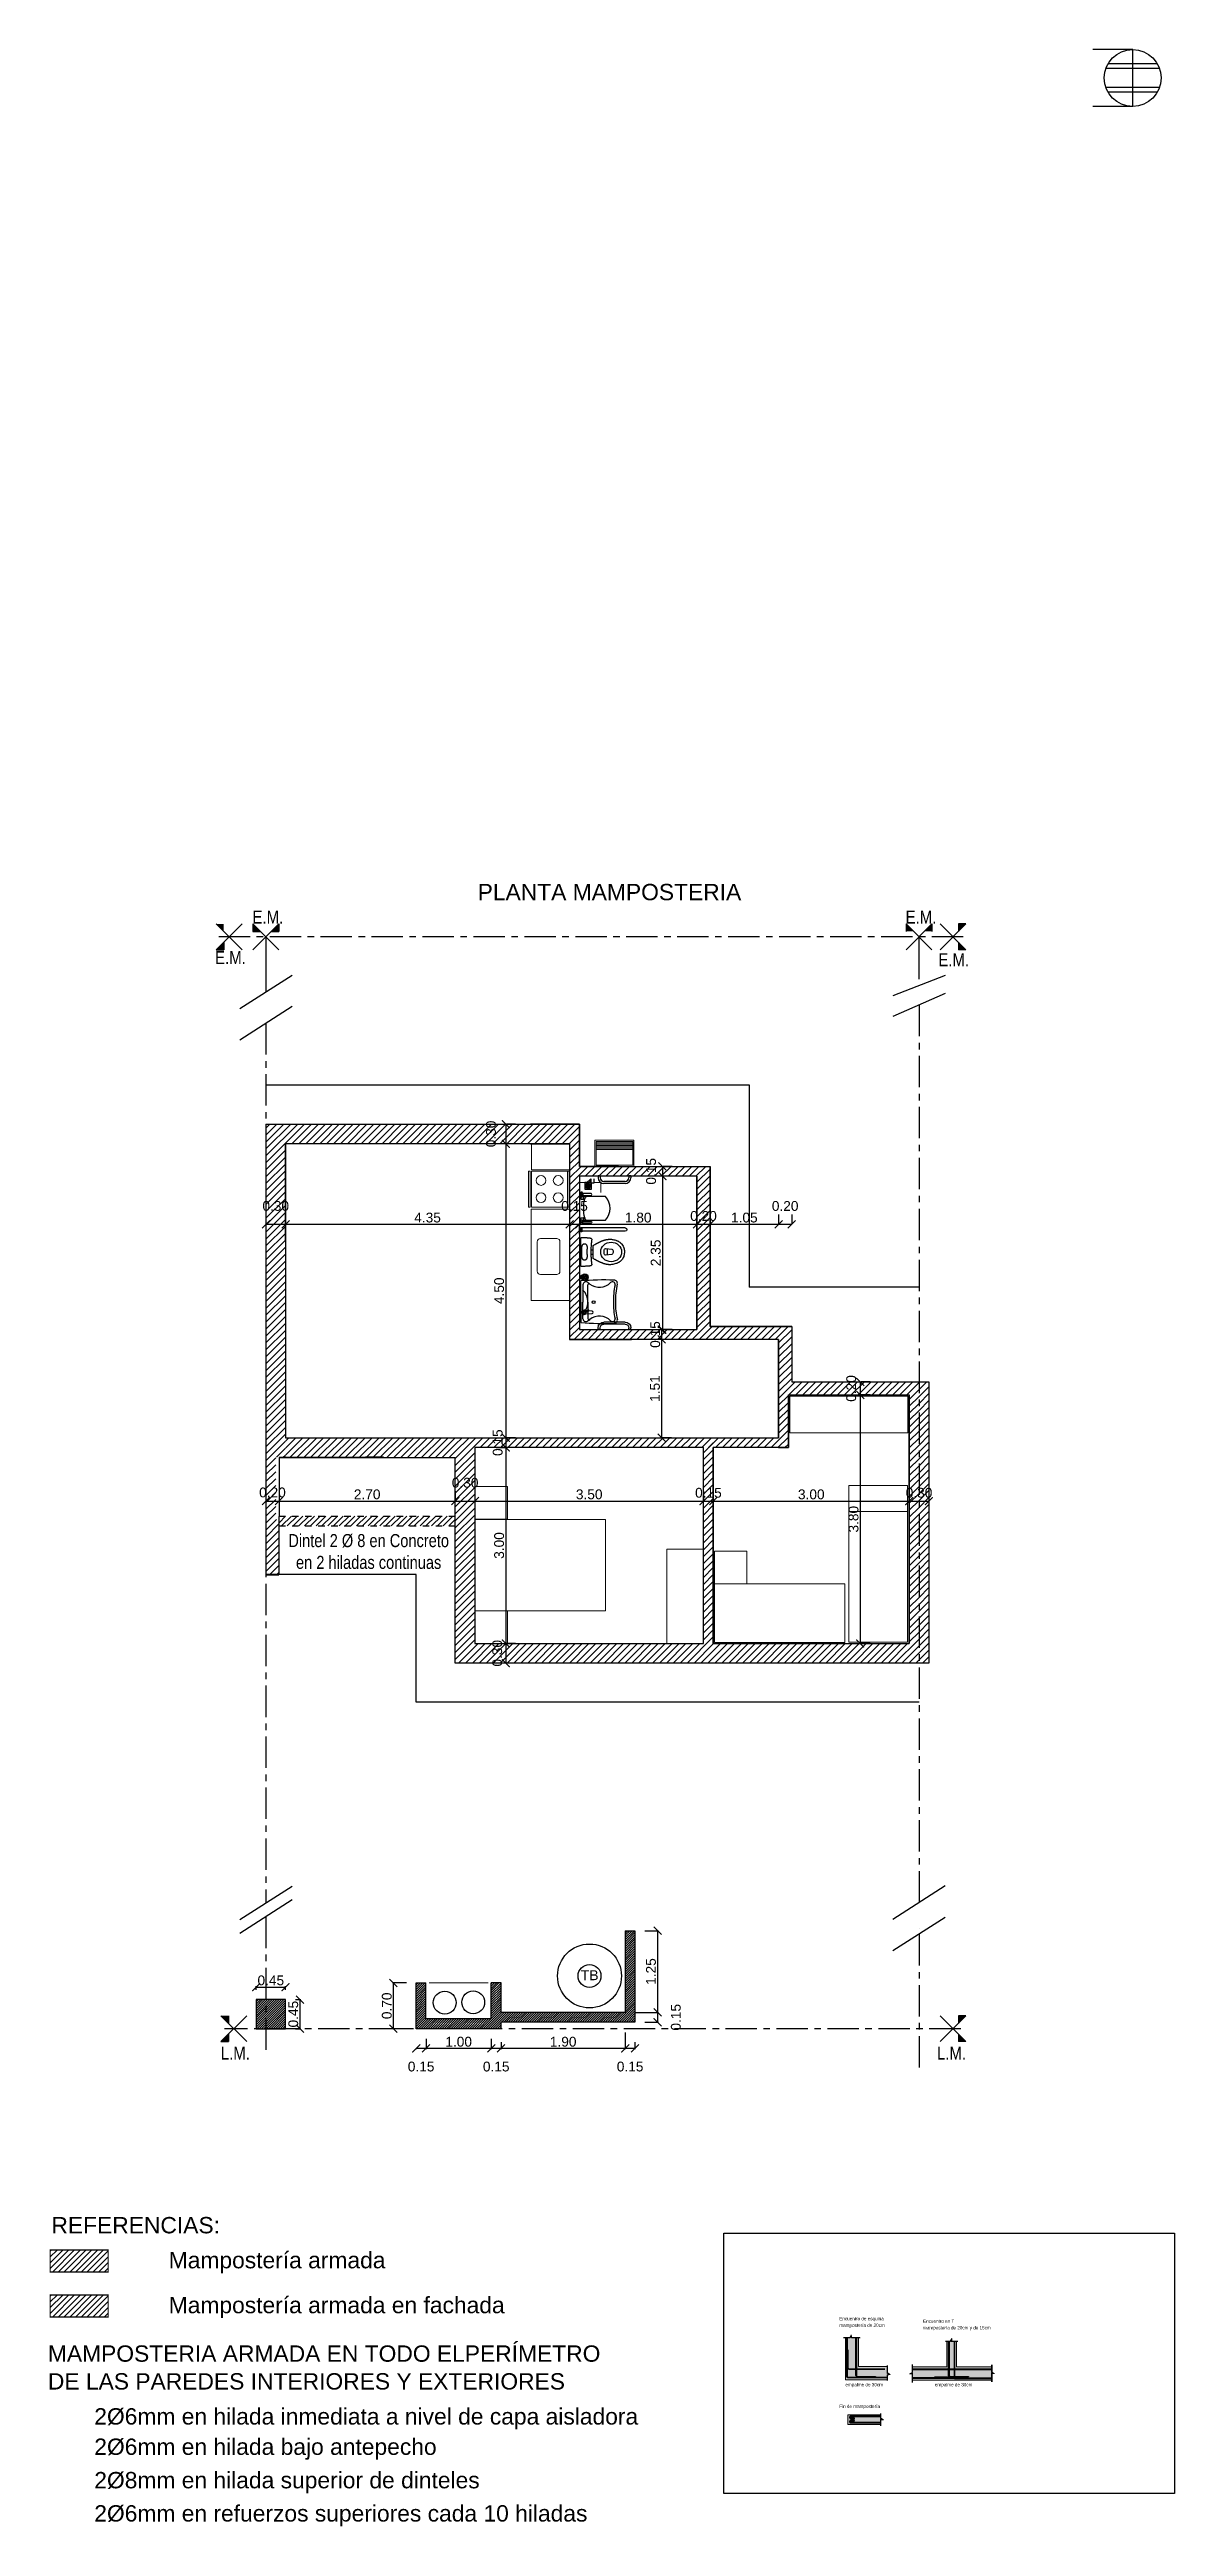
# Model space of a CAD drawing. Header units: millimetres. Extents: x 167 to 347, y -139 to 78.
# Drawn here: x 283.59 to 300.82, y -66.49 to -28.57 of the extents above; entities that cross this region are included whole.
import ezdxf

# ---------------------------------------------------------------- set-up
doc = ezdxf.new("R2010")
doc.units = ezdxf.units.MM
doc.header["$LTSCALE"] = 0.1
doc.header["$MEASUREMENT"] = 0
doc.header["$PDMODE"] = 3
doc.header["$PDSIZE"] = 0.1
for name, pattern in [('ACAD_ISO02W100', [15, 12, -3]), ('ACAD_ISO04W100', [30, 24, -3, 0, -3]), ('HIDDEN', [0.375, 0.25, -0.125])]:
    doc.linetypes.add(name, pattern=pattern)
doc.layers.get('DEFPOINTS').update_dxf_attribs({"color": 1})
for name, color, linetype in [('11.Ejes', 6, 'ACAD_ISO04W100'), ('9.Mobiliario', 252, 'Continuous'), ('armadura', 10, 'Continuous'), ('CONT_PLATEA', 4, 'Continuous'), ('Cotas', 1, 'Continuous'), ('ELMER', 2, 'Continuous'), ('ESTRUCTURAS', 3, 'Continuous'), ('FUNDACIONES-COTAS', 3, 'Continuous'), ('MURO', 4, 'Continuous'), ('Muros', 7, 'Continuous'), ('muros-pta', 4, 'Continuous'), ('P0-MUROS', 4, 'Continuous'), ('POLILINEA SUP', 150, 'Continuous'), ('TEXTO', 2, 'Continuous'), ('Textos', 2, 'Continuous')]:
    doc.layers.add(name, color=color, linetype=linetype)
for name, color, linetype, lineweight in [('17.Sombras', 8, 'Continuous', 5), ('ARTEFACTO', 3, 'Continuous', 15), ('CONT_MURO', 3, 'Continuous', 0), ('MURO BAJO', 4, 'Continuous', 13), ('SOMBRA', 1, 'Continuous', 0)]:
    doc.layers.add(name, color=color, linetype=linetype, lineweight=lineweight)
doc.styles.add('Arial20', font='arial.ttf', dxfattribs={"height": 0.2})
doc.styles.add('Arial30', font='arial.ttf', dxfattribs={"width": 0.8, "height": 0.3})
doc.styles.add('Diego', font='arial.ttf')
doc.styles.get("Standard").update_dxf_attribs({"font": 'arial.ttf'})
doc.dimstyles.new('COTA-1-100', dxfattribs={"dimtxt": 0.2, "dimasz": 0.12, "dimexe": 0.012, "dimexo": 0.15, "dimgap": 0.025, "dimtad": 1, "dimzin": 0, "dimdsep": 46, "dimtxsty": 'Arial20', "dimblk1": 'ARCHTICK', "dimblk2": 'ARCHTICK', "dimsah": 1, "dimcen": 0.09, "dimclrd": 256, "dimclre": 256, "dimclrt": 256, "dimazin": 0, "dimtfac": 1, "dimtofl": 0, "dimtmove": 2, "dimatfit": 3, "dimldrblk": 'ARCHTICK', "dimfxl": 1, "dimtolj": 1, "dimtzin": 0, "dimarcsym": 0})

msp = doc.modelspace()

# ---------------------------------------------------------------- texts
at = {"layer": '11.Ejes', "lineweight": 40, "char_height": 0.2, "width": 1.294531}
for s, insert, attachment_point in [('{\\fArial Narrow|b0|i0|c0|p34;E.M.}', (286.9335, -41.7501), 2), ('{\\fArial Narrow|b0|i0|c0|p34;E.M.}', (296.9335, -41.7501), 2), ('{\\fArial Narrow|b0|i0|c0|p34;E.M.}', (286.361, -42.3707), 2), ('{\\fArial Narrow|b0|i0|c0|p34;E.M.}', (297.4355, -42.4035), 2), ('{\\fArial Narrow|b0|i0|c0|p34;L.M.}', (286.4362, -59.3399), 8), ('{\\fArial Narrow|b0|i0|c0|p34;L.M.}', (297.4015, -59.3399), 8)]:
    msp.add_mtext(s, dxfattribs=dict(at, insert=insert, attachment_point=attachment_point))
at = {"layer": 'ESTRUCTURAS', "style": 'Arial30'}
for s, height, p in [('REFERENCIAS:', 0.25, (283.6198, -61.9995)), ('Mampostería armada', 0.25, (285.4155, -62.5348)), ('Mampostería armada en fachada', 0.25, (285.4155, -63.2225)), ('Encuentro de esquina', 0.05, (295.6836, -63.3308)), ('Encuentro en T', 0.05, (296.9659, -63.3686)), ('MAMPOSTERIA ARMADA EN TODO ELPERÍMETRO', 0.25, (283.5656, -63.9649)), ('mampostería de 20cm', 0.05, (295.6836, -63.4313)), ('mampostería de 20cm y de 15cm', 0.05, (296.9659, -63.4691)), ('DE LAS PAREDES INTERIORES Y EXTERIORES', 0.25, (283.5656, -64.3903)), ('empalme de 30cm', 0.05, (295.7771, -64.341)), ('empalme de 30cm', 0.05, (297.1469, -64.341)), ('2%%C6mm en hilada inmediata a nivel de capa aisladora', 0.25, (284.2759, -64.9266)), ('Fin de mampostería', 0.05, (295.6836, -64.6717)), ('2%%C6mm en hilada bajo antepecho', 0.25, (284.2759, -65.3909)), ('2%%C8mm en hilada superior de dinteles', 0.25, (284.2759, -65.9026)), ('2%%C6mm en refuerzos superiores cada 10 hiladas', 0.25, (284.2759, -66.4112))]:
    msp.add_text(s, height=height, dxfattribs=at).set_placement(p)
at = {"layer": 'ESTRUCTURAS', "insert": (286.94, -51.295), "char_height": 0.2, "width": 3.073737, "attachment_point": 1, "style": 'Arial30'}
msp.add_mtext('\\pxqc;Dintel 2 %%C 8 en Concreto\\Pen 2 hiladas continuas', dxfattribs=at)
at = {"layer": 'TEXTO', "insert": (294.1818, -41.3424), "char_height": 0.25, "width": 4.982681, "attachment_point": 3}
msp.add_mtext('PLANTA MAMPOSTERIA', dxfattribs=at)
at = {"layer": 'Textos', "color": 2, "ltscale": 0.01, "insert": (291.7259, -58.124), "char_height": 0.1521, "width": 0.46025, "attachment_point": 7, "style": 'Diego'}
msp.add_mtext('TB', dxfattribs=at)

# ---------------------------------------------------------------- blocks, each defined once
blk = doc.blocks.new('_ARCHTICK')
at = {"color": 0, "linetype": 'ByBlock', "const_width": 0.15}
blk.add_lwpolyline([(-0.5, -0.5), (0.5, 0.5)], dxfattribs=at)
blk = doc.blocks.new('*D170')
at = {"layer": 'Cotas', "lineweight": -2, "transparency": 16777216}
for p, q in [((286.904, -46.403), (286.904, -46.541)), ((286.904, -46.553), (287.205, -46.553)), ((287.205, -46.403), (287.205, -46.541))]:
    blk.add_line(p, q, dxfattribs=at)
at = {"layer": 'DEFPOINTS', "color": 0, "transparency": 16777216}
for p in [(286.904, -46.553), (287.205, -46.553), (287.205, -46.553)]:
    blk.add_point(p, dxfattribs=at)
at = {"layer": 'Cotas', "lineweight": -2, "transparency": 16777216, "xscale": 0.12, "yscale": 0.12, "zscale": 0.12, "rotation": 180}
blk.add_blockref('_ARCHTICK', (286.904, -46.553), dxfattribs=at)
at = {"layer": 'Cotas', "lineweight": -2, "transparency": 16777216, "xscale": 0.12, "yscale": 0.12, "zscale": 0.12}
blk.add_blockref('_ARCHTICK', (287.205, -46.553), dxfattribs=at)
at = {"layer": 'Cotas', "color": 2, "transparency": 16777216, "insert": (287.054, -46.273), "char_height": 0.15, "attachment_point": 5}
blk.add_mtext('\\A1;0.30', dxfattribs=at)
blk = doc.blocks.new('*D171')
at = {"layer": 'Cotas', "lineweight": -2, "transparency": 16777216}
for p, q in [((287.205, -46.403), (287.205, -46.541)), ((287.205, -46.553), (291.554, -46.553)), ((291.554, -46.403), (291.554, -46.541))]:
    blk.add_line(p, q, dxfattribs=at)
at = {"layer": 'DEFPOINTS', "color": 0, "transparency": 16777216}
for p in [(287.205, -46.553), (291.554, -46.553), (291.554, -46.553)]:
    blk.add_point(p, dxfattribs=at)
at = {"layer": 'Cotas', "lineweight": -2, "transparency": 16777216, "xscale": 0.12, "yscale": 0.12, "zscale": 0.12, "rotation": 180}
blk.add_blockref('_ARCHTICK', (287.205, -46.553), dxfattribs=at)
at = {"layer": 'Cotas', "lineweight": -2, "transparency": 16777216, "xscale": 0.12, "yscale": 0.12, "zscale": 0.12}
blk.add_blockref('_ARCHTICK', (291.554, -46.553), dxfattribs=at)
at = {"layer": 'Cotas', "color": 2, "transparency": 16777216, "insert": (289.379, -46.451), "char_height": 0.15, "attachment_point": 5}
blk.add_mtext('\\A1;4.35', dxfattribs=at)
blk = doc.blocks.new('*D172')
at = {"layer": 'Cotas', "lineweight": -2, "transparency": 16777216}
for p, q in [((291.554, -46.403), (291.554, -46.541)), ((291.554, -46.553), (291.704, -46.553)), ((291.704, -46.403), (291.704, -46.541))]:
    blk.add_line(p, q, dxfattribs=at)
at = {"layer": 'DEFPOINTS', "color": 0, "transparency": 16777216}
for p in [(291.554, -46.553), (291.704, -46.553), (291.704, -46.553)]:
    blk.add_point(p, dxfattribs=at)
at = {"layer": 'Cotas', "lineweight": -2, "transparency": 16777216, "xscale": 0.12, "yscale": 0.12, "zscale": 0.12, "rotation": 180}
blk.add_blockref('_ARCHTICK', (291.554, -46.553), dxfattribs=at)
at = {"layer": 'Cotas', "lineweight": -2, "transparency": 16777216, "xscale": 0.12, "yscale": 0.12, "zscale": 0.12}
blk.add_blockref('_ARCHTICK', (291.704, -46.553), dxfattribs=at)
at = {"layer": 'Cotas', "color": 2, "transparency": 16777216, "insert": (291.629, -46.274), "char_height": 0.15, "attachment_point": 5}
blk.add_mtext('\\A1;0.15', dxfattribs=at)
blk = doc.blocks.new('*D173')
at = {"layer": 'Cotas', "lineweight": -2, "transparency": 16777216}
for p, q in [((291.704, -46.553), (293.504, -46.553)), ((291.704, -46.703), (291.704, -46.565)), ((293.504, -46.703), (293.504, -46.565))]:
    blk.add_line(p, q, dxfattribs=at)
at = {"layer": 'DEFPOINTS', "color": 0, "transparency": 16777216}
for p in [(291.704, -46.553), (293.504, -46.553), (293.504, -46.553)]:
    blk.add_point(p, dxfattribs=at)
at = {"layer": 'Cotas', "lineweight": -2, "transparency": 16777216, "xscale": 0.12, "yscale": 0.12, "zscale": 0.12, "rotation": 180}
blk.add_blockref('_ARCHTICK', (291.704, -46.553), dxfattribs=at)
at = {"layer": 'Cotas', "lineweight": -2, "transparency": 16777216, "xscale": 0.12, "yscale": 0.12, "zscale": 0.12}
blk.add_blockref('_ARCHTICK', (293.504, -46.553), dxfattribs=at)
at = {"layer": 'Cotas', "color": 2, "transparency": 16777216, "insert": (292.604, -46.451), "char_height": 0.15, "attachment_point": 5}
blk.add_mtext('\\A1;1.80', dxfattribs=at)
blk = doc.blocks.new('*D174')
at = {"layer": 'Cotas', "lineweight": -2, "transparency": 16777216}
for p, q in [((293.504, -46.403), (293.504, -46.541)), ((293.504, -46.553), (293.704, -46.553)), ((293.704, -46.403), (293.704, -46.541))]:
    blk.add_line(p, q, dxfattribs=at)
at = {"layer": 'DEFPOINTS', "color": 0, "transparency": 16777216}
for p in [(293.504, -46.553), (293.704, -46.553), (293.704, -46.553)]:
    blk.add_point(p, dxfattribs=at)
at = {"layer": 'Cotas', "lineweight": -2, "transparency": 16777216, "xscale": 0.12, "yscale": 0.12, "zscale": 0.12, "rotation": 180}
blk.add_blockref('_ARCHTICK', (293.504, -46.553), dxfattribs=at)
at = {"layer": 'Cotas', "lineweight": -2, "transparency": 16777216, "xscale": 0.12, "yscale": 0.12, "zscale": 0.12}
blk.add_blockref('_ARCHTICK', (293.704, -46.553), dxfattribs=at)
at = {"layer": 'Cotas', "color": 2, "transparency": 16777216, "insert": (293.604, -46.427), "char_height": 0.15, "attachment_point": 5}
blk.add_mtext('\\A1;0.20', dxfattribs=at)
blk = doc.blocks.new('*D175')
at = {"layer": 'Cotas', "lineweight": -2, "transparency": 16777216}
for p, q in [((290.577, -45.02), (290.577, -45.32)), ((290.727, -45.02), (290.589, -45.02)), ((290.727, -45.32), (290.589, -45.32))]:
    blk.add_line(p, q, dxfattribs=at)
at = {"layer": 'DEFPOINTS', "color": 0, "transparency": 16777216}
for p in [(290.577, -45.02), (290.577, -45.32), (290.577, -45.32)]:
    blk.add_point(p, dxfattribs=at)
at = {"layer": 'Cotas', "lineweight": -2, "transparency": 16777216, "xscale": 0.12, "yscale": 0.12, "zscale": 0.12}
for p, rotation in [((290.577, -45.02), 90), ((290.577, -45.32), 270)]:
    blk.add_blockref('_ARCHTICK', p, dxfattribs=dict(at, rotation=rotation))
at = {"layer": 'Cotas', "color": 2, "transparency": 16777216, "insert": (290.35, -45.17), "char_height": 0.15, "attachment_point": 5, "rotation": 90}
blk.add_mtext('\\A1;0.30', dxfattribs=at)
blk = doc.blocks.new('*D176')
at = {"layer": 'Cotas', "lineweight": -2, "transparency": 16777216}
for p, q in [((290.577, -45.32), (290.577, -49.821)), ((290.727, -45.32), (290.589, -45.32)), ((290.727, -49.821), (290.589, -49.821))]:
    blk.add_line(p, q, dxfattribs=at)
at = {"layer": 'DEFPOINTS', "color": 0, "transparency": 16777216}
for p in [(290.577, -45.32), (290.577, -49.821), (290.577, -49.821)]:
    blk.add_point(p, dxfattribs=at)
at = {"layer": 'Cotas', "lineweight": -2, "transparency": 16777216, "xscale": 0.12, "yscale": 0.12, "zscale": 0.12}
for p, rotation in [((290.577, -45.32), 90), ((290.577, -49.821), 270)]:
    blk.add_blockref('_ARCHTICK', p, dxfattribs=dict(at, rotation=rotation))
at = {"layer": 'Cotas', "color": 2, "transparency": 16777216, "insert": (290.475, -47.571), "char_height": 0.15, "attachment_point": 5, "rotation": 90}
blk.add_mtext('\\A1;4.50', dxfattribs=at)
blk = doc.blocks.new('*D177')
at = {"layer": 'Cotas', "lineweight": -2, "transparency": 16777216}
for p, q in [((290.577, -49.821), (290.577, -49.97)), ((290.727, -49.821), (290.589, -49.821)), ((290.727, -49.97), (290.589, -49.97))]:
    blk.add_line(p, q, dxfattribs=at)
at = {"layer": 'DEFPOINTS', "color": 0, "transparency": 16777216}
for p in [(290.577, -49.821), (290.577, -49.97), (290.577, -49.97)]:
    blk.add_point(p, dxfattribs=at)
at = {"layer": 'Cotas', "lineweight": -2, "transparency": 16777216, "xscale": 0.12, "yscale": 0.12, "zscale": 0.12}
for p, rotation in [((290.577, -49.821), 90), ((290.577, -49.97), 270)]:
    blk.add_blockref('_ARCHTICK', p, dxfattribs=dict(at, rotation=rotation))
at = {"layer": 'Cotas', "color": 2, "transparency": 16777216, "insert": (290.453, -49.896), "char_height": 0.15, "attachment_point": 5, "rotation": 90}
blk.add_mtext('\\A1;0.15', dxfattribs=at)
blk = doc.blocks.new('*D178')
at = {"layer": 'Cotas', "lineweight": -2, "transparency": 16777216}
for p, q in [((290.427, -49.97), (290.565, -49.97)), ((290.577, -49.97), (290.577, -52.97)), ((290.427, -52.97), (290.565, -52.97))]:
    blk.add_line(p, q, dxfattribs=at)
at = {"layer": 'DEFPOINTS', "color": 0, "transparency": 16777216}
for p in [(290.577, -49.97), (290.577, -52.97), (290.577, -52.97)]:
    blk.add_point(p, dxfattribs=at)
at = {"layer": 'Cotas', "lineweight": -2, "transparency": 16777216, "xscale": 0.12, "yscale": 0.12, "zscale": 0.12}
for p, rotation in [((290.577, -49.97), 90), ((290.577, -52.97), 270)]:
    blk.add_blockref('_ARCHTICK', p, dxfattribs=dict(at, rotation=rotation))
at = {"layer": 'Cotas', "color": 2, "transparency": 16777216, "insert": (290.475, -51.47), "char_height": 0.15, "attachment_point": 5, "rotation": 90}
blk.add_mtext('\\A1;3.00', dxfattribs=at)
blk = doc.blocks.new('*D179')
at = {"layer": 'Cotas', "lineweight": -2, "transparency": 16777216}
for p, q in [((290.577, -52.97), (290.577, -53.27)), ((290.727, -52.97), (290.589, -52.97)), ((290.727, -53.27), (290.589, -53.27))]:
    blk.add_line(p, q, dxfattribs=at)
at = {"layer": 'DEFPOINTS', "color": 0, "transparency": 16777216}
for p in [(290.577, -52.97), (290.577, -53.27), (290.577, -53.27)]:
    blk.add_point(p, dxfattribs=at)
at = {"layer": 'Cotas', "lineweight": -2, "transparency": 16777216, "xscale": 0.12, "yscale": 0.12, "zscale": 0.12}
for p, rotation in [((290.577, -52.97), 90), ((290.577, -53.27), 270)]:
    blk.add_blockref('_ARCHTICK', p, dxfattribs=dict(at, rotation=rotation))
at = {"layer": 'Cotas', "color": 2, "transparency": 16777216, "insert": (290.446, -53.12), "char_height": 0.15, "attachment_point": 5, "rotation": 90}
blk.add_mtext('\\A1;0.30', dxfattribs=at)
blk = doc.blocks.new('*D180')
at = {"layer": 'Cotas', "lineweight": -2, "transparency": 16777216}
for p, q in [((286.904, -50.271), (286.904, -50.802)), ((287.105, -50.271), (287.105, -50.802)), ((286.904, -50.79), (287.105, -50.79))]:
    blk.add_line(p, q, dxfattribs=at)
at = {"layer": 'DEFPOINTS', "color": 0, "transparency": 16777216}
for p in [(286.904, -50.121), (287.105, -50.121), (287.105, -50.79)]:
    blk.add_point(p, dxfattribs=at)
at = {"layer": 'Cotas', "lineweight": -2, "transparency": 16777216, "xscale": 0.12, "yscale": 0.12, "zscale": 0.12, "rotation": 180}
blk.add_blockref('_ARCHTICK', (286.904, -50.79), dxfattribs=at)
at = {"layer": 'Cotas', "lineweight": -2, "transparency": 16777216, "xscale": 0.12, "yscale": 0.12, "zscale": 0.12}
blk.add_blockref('_ARCHTICK', (287.105, -50.79), dxfattribs=at)
at = {"layer": 'Cotas', "color": 2, "transparency": 16777216, "insert": (287.004, -50.659), "char_height": 0.15, "attachment_point": 5}
blk.add_mtext('\\A1;0.20', dxfattribs=at)
blk = doc.blocks.new('*D181')
at = {"layer": 'Cotas', "lineweight": -2, "transparency": 16777216}
for p, q in [((287.105, -50.64), (287.105, -50.778)), ((287.105, -50.79), (289.804, -50.79)), ((289.804, -50.64), (289.804, -50.778))]:
    blk.add_line(p, q, dxfattribs=at)
at = {"layer": 'DEFPOINTS', "color": 0, "transparency": 16777216}
for p in [(287.105, -50.79), (289.804, -50.79), (289.804, -50.79)]:
    blk.add_point(p, dxfattribs=at)
at = {"layer": 'Cotas', "lineweight": -2, "transparency": 16777216, "xscale": 0.12, "yscale": 0.12, "zscale": 0.12, "rotation": 180}
blk.add_blockref('_ARCHTICK', (287.105, -50.79), dxfattribs=at)
at = {"layer": 'Cotas', "lineweight": -2, "transparency": 16777216, "xscale": 0.12, "yscale": 0.12, "zscale": 0.12}
blk.add_blockref('_ARCHTICK', (289.804, -50.79), dxfattribs=at)
at = {"layer": 'Cotas', "color": 2, "transparency": 16777216, "insert": (288.454, -50.688), "char_height": 0.15, "attachment_point": 5}
blk.add_mtext('\\A1;2.70', dxfattribs=at)
blk = doc.blocks.new('*D182')
at = {"layer": 'Cotas', "lineweight": -2, "transparency": 16777216}
for p, q in [((289.804, -50.64), (289.804, -50.778)), ((289.804, -50.79), (290.104, -50.79)), ((290.104, -50.64), (290.104, -50.778))]:
    blk.add_line(p, q, dxfattribs=at)
at = {"layer": 'DEFPOINTS', "color": 0, "transparency": 16777216}
for p in [(289.804, -50.79), (290.104, -50.79), (290.104, -50.79)]:
    blk.add_point(p, dxfattribs=at)
at = {"layer": 'Cotas', "lineweight": -2, "transparency": 16777216, "xscale": 0.12, "yscale": 0.12, "zscale": 0.12, "rotation": 180}
blk.add_blockref('_ARCHTICK', (289.804, -50.79), dxfattribs=at)
at = {"layer": 'Cotas', "lineweight": -2, "transparency": 16777216, "xscale": 0.12, "yscale": 0.12, "zscale": 0.12}
blk.add_blockref('_ARCHTICK', (290.104, -50.79), dxfattribs=at)
at = {"layer": 'Cotas', "color": 2, "transparency": 16777216, "insert": (289.954, -50.51), "char_height": 0.15, "attachment_point": 5}
blk.add_mtext('\\A1;0.30', dxfattribs=at)
blk = doc.blocks.new('*D183')
at = {"layer": 'Cotas', "lineweight": -2, "transparency": 16777216}
for p, q in [((290.104, -50.64), (290.104, -50.778)), ((290.104, -50.79), (293.604, -50.79)), ((293.604, -50.64), (293.604, -50.778))]:
    blk.add_line(p, q, dxfattribs=at)
at = {"layer": 'DEFPOINTS', "color": 0, "transparency": 16777216}
for p in [(290.104, -50.79), (293.604, -50.79), (293.604, -50.79)]:
    blk.add_point(p, dxfattribs=at)
at = {"layer": 'Cotas', "lineweight": -2, "transparency": 16777216, "xscale": 0.12, "yscale": 0.12, "zscale": 0.12, "rotation": 180}
blk.add_blockref('_ARCHTICK', (290.104, -50.79), dxfattribs=at)
at = {"layer": 'Cotas', "lineweight": -2, "transparency": 16777216, "xscale": 0.12, "yscale": 0.12, "zscale": 0.12}
blk.add_blockref('_ARCHTICK', (293.604, -50.79), dxfattribs=at)
at = {"layer": 'Cotas', "color": 2, "transparency": 16777216, "insert": (291.854, -50.688), "char_height": 0.15, "attachment_point": 5}
blk.add_mtext('\\A1;3.50', dxfattribs=at)
blk = doc.blocks.new('*D184')
at = {"layer": 'Cotas', "lineweight": -2, "transparency": 16777216}
for p, q in [((293.604, -50.64), (293.604, -50.778)), ((293.604, -50.79), (293.754, -50.79)), ((293.754, -50.64), (293.754, -50.778))]:
    blk.add_line(p, q, dxfattribs=at)
at = {"layer": 'DEFPOINTS', "color": 0, "transparency": 16777216}
for p in [(293.604, -50.79), (293.754, -50.79), (293.754, -50.79)]:
    blk.add_point(p, dxfattribs=at)
at = {"layer": 'Cotas', "lineweight": -2, "transparency": 16777216, "xscale": 0.12, "yscale": 0.12, "zscale": 0.12, "rotation": 180}
blk.add_blockref('_ARCHTICK', (293.604, -50.79), dxfattribs=at)
at = {"layer": 'Cotas', "lineweight": -2, "transparency": 16777216, "xscale": 0.12, "yscale": 0.12, "zscale": 0.12}
blk.add_blockref('_ARCHTICK', (293.754, -50.79), dxfattribs=at)
at = {"layer": 'Cotas', "color": 2, "transparency": 16777216, "insert": (293.679, -50.664), "char_height": 0.15, "attachment_point": 5}
blk.add_mtext('\\A1;0.15', dxfattribs=at)
blk = doc.blocks.new('*D185')
at = {"layer": 'Cotas', "lineweight": -2, "transparency": 16777216}
for p, q in [((293.754, -50.64), (293.754, -50.778)), ((293.754, -50.79), (296.754, -50.79)), ((296.754, -50.64), (296.754, -50.778))]:
    blk.add_line(p, q, dxfattribs=at)
at = {"layer": 'DEFPOINTS', "color": 0, "transparency": 16777216}
for p in [(293.754, -50.79), (296.754, -50.79), (296.754, -50.79)]:
    blk.add_point(p, dxfattribs=at)
at = {"layer": 'Cotas', "lineweight": -2, "transparency": 16777216, "xscale": 0.12, "yscale": 0.12, "zscale": 0.12, "rotation": 180}
blk.add_blockref('_ARCHTICK', (293.754, -50.79), dxfattribs=at)
at = {"layer": 'Cotas', "lineweight": -2, "transparency": 16777216, "xscale": 0.12, "yscale": 0.12, "zscale": 0.12}
blk.add_blockref('_ARCHTICK', (296.754, -50.79), dxfattribs=at)
at = {"layer": 'Cotas', "color": 2, "transparency": 16777216, "insert": (295.254, -50.688), "char_height": 0.15, "attachment_point": 5}
blk.add_mtext('\\A1;3.00', dxfattribs=at)
blk = doc.blocks.new('*D186')
at = {"layer": 'Cotas', "lineweight": -2, "transparency": 16777216}
for p, q in [((296.754, -50.64), (296.754, -50.778)), ((296.754, -50.79), (297.054, -50.79)), ((297.054, -50.64), (297.054, -50.778))]:
    blk.add_line(p, q, dxfattribs=at)
at = {"layer": 'DEFPOINTS', "color": 0, "transparency": 16777216}
for p in [(296.754, -50.79), (297.054, -50.79), (297.054, -50.79)]:
    blk.add_point(p, dxfattribs=at)
at = {"layer": 'Cotas', "lineweight": -2, "transparency": 16777216, "xscale": 0.12, "yscale": 0.12, "zscale": 0.12, "rotation": 180}
blk.add_blockref('_ARCHTICK', (296.754, -50.79), dxfattribs=at)
at = {"layer": 'Cotas', "lineweight": -2, "transparency": 16777216, "xscale": 0.12, "yscale": 0.12, "zscale": 0.12}
blk.add_blockref('_ARCHTICK', (297.054, -50.79), dxfattribs=at)
at = {"layer": 'Cotas', "color": 2, "transparency": 16777216, "insert": (296.904, -50.664), "char_height": 0.15, "attachment_point": 5}
blk.add_mtext('\\A1;0.30', dxfattribs=at)
blk = doc.blocks.new('*D187')
at = {"layer": 'Cotas', "lineweight": -2, "transparency": 16777216}
for p, q in [((292.975, -45.667), (292.975, -45.817)), ((293.125, -45.667), (292.987, -45.667)), ((293.125, -45.817), (292.987, -45.817))]:
    blk.add_line(p, q, dxfattribs=at)
at = {"layer": 'DEFPOINTS', "color": 0, "transparency": 16777216}
for p in [(292.975, -45.667), (292.975, -45.817), (292.975, -45.817)]:
    blk.add_point(p, dxfattribs=at)
at = {"layer": 'Cotas', "lineweight": -2, "transparency": 16777216, "xscale": 0.12, "yscale": 0.12, "zscale": 0.12}
for p, rotation in [((292.975, -45.667), 90), ((292.975, -45.817), 270)]:
    blk.add_blockref('_ARCHTICK', p, dxfattribs=dict(at, rotation=rotation))
at = {"layer": 'Cotas', "color": 2, "transparency": 16777216, "insert": (292.802, -45.742), "char_height": 0.15, "attachment_point": 5, "rotation": 90}
blk.add_mtext('\\A1;0.15', dxfattribs=at)
blk = doc.blocks.new('*D188')
at = {"layer": 'Cotas', "lineweight": -2, "transparency": 16777216}
for p, q in [((292.975, -45.817), (292.975, -48.166)), ((293.125, -45.817), (292.987, -45.817)), ((293.125, -48.166), (292.987, -48.166))]:
    blk.add_line(p, q, dxfattribs=at)
at = {"layer": 'DEFPOINTS', "color": 0, "transparency": 16777216}
for p in [(292.975, -45.817), (292.975, -48.166), (292.975, -48.166)]:
    blk.add_point(p, dxfattribs=at)
at = {"layer": 'Cotas', "lineweight": -2, "transparency": 16777216, "xscale": 0.12, "yscale": 0.12, "zscale": 0.12}
for p, rotation in [((292.975, -45.817), 90), ((292.975, -48.166), 270)]:
    blk.add_blockref('_ARCHTICK', p, dxfattribs=dict(at, rotation=rotation))
at = {"layer": 'Cotas', "color": 2, "transparency": 16777216, "insert": (292.873, -46.991), "char_height": 0.15, "attachment_point": 5, "rotation": 90}
blk.add_mtext('\\A1;2.35', dxfattribs=at)
blk = doc.blocks.new('*D189')
at = {"layer": 'Cotas', "lineweight": -2, "transparency": 16777216}
for p, q in [((292.963, -48.166), (292.963, -48.316)), ((293.113, -48.166), (292.975, -48.166)), ((293.113, -48.316), (292.975, -48.316))]:
    blk.add_line(p, q, dxfattribs=at)
at = {"layer": 'DEFPOINTS', "color": 0, "transparency": 16777216}
for p in [(292.963, -48.166), (292.963, -48.316), (292.963, -48.316)]:
    blk.add_point(p, dxfattribs=at)
at = {"layer": 'Cotas', "lineweight": -2, "transparency": 16777216, "xscale": 0.12, "yscale": 0.12, "zscale": 0.12}
for p, rotation in [((292.963, -48.166), 90), ((292.963, -48.316), 270)]:
    blk.add_blockref('_ARCHTICK', p, dxfattribs=dict(at, rotation=rotation))
at = {"layer": 'Cotas', "color": 2, "transparency": 16777216, "insert": (292.865, -48.241), "char_height": 0.15, "attachment_point": 5, "rotation": 90}
blk.add_mtext('\\A1;0.15', dxfattribs=at)
blk = doc.blocks.new('*D190')
at = {"layer": 'Cotas', "lineweight": -2, "transparency": 16777216}
for p, q in [((292.963, -48.316), (292.963, -49.821)), ((293.113, -48.316), (292.975, -48.316)), ((293.113, -49.821), (292.975, -49.821))]:
    blk.add_line(p, q, dxfattribs=at)
at = {"layer": 'DEFPOINTS', "color": 0, "transparency": 16777216}
for p in [(292.963, -48.316), (292.963, -49.821), (292.963, -49.821)]:
    blk.add_point(p, dxfattribs=at)
at = {"layer": 'Cotas', "lineweight": -2, "transparency": 16777216, "xscale": 0.12, "yscale": 0.12, "zscale": 0.12}
for p, rotation in [((292.963, -48.316), 90), ((292.963, -49.821), 270)]:
    blk.add_blockref('_ARCHTICK', p, dxfattribs=dict(at, rotation=rotation))
at = {"layer": 'Cotas', "color": 2, "transparency": 16777216, "insert": (292.861, -49.068), "char_height": 0.15, "attachment_point": 5, "rotation": 90}
blk.add_mtext('\\A1;1.51', dxfattribs=at)
blk = doc.blocks.new('*D191')
at = {"layer": 'Cotas', "lineweight": -2, "transparency": 16777216}
for p, q in [((296.004, -48.966), (296.004, -49.166)), ((296.154, -48.966), (296.016, -48.966)), ((296.154, -49.166), (296.016, -49.166))]:
    blk.add_line(p, q, dxfattribs=at)
at = {"layer": 'DEFPOINTS', "color": 0, "transparency": 16777216}
for p in [(296.004, -48.966), (296.004, -49.166), (296.004, -49.166)]:
    blk.add_point(p, dxfattribs=at)
at = {"layer": 'Cotas', "lineweight": -2, "transparency": 16777216, "xscale": 0.12, "yscale": 0.12, "zscale": 0.12}
for p, rotation in [((296.004, -48.966), 90), ((296.004, -49.166), 270)]:
    blk.add_blockref('_ARCHTICK', p, dxfattribs=dict(at, rotation=rotation))
at = {"layer": 'Cotas', "color": 2, "transparency": 16777216, "insert": (295.866, -49.066), "char_height": 0.15, "attachment_point": 5, "rotation": 90}
blk.add_mtext('\\A1;0.20', dxfattribs=at)
blk = doc.blocks.new('*D192')
at = {"layer": 'Cotas', "lineweight": -2, "transparency": 16777216}
for p, q in [((295.854, -49.166), (295.992, -49.166)), ((296.004, -49.166), (296.004, -52.97)), ((296.154, -52.97), (296.016, -52.97))]:
    blk.add_line(p, q, dxfattribs=at)
at = {"layer": 'DEFPOINTS', "color": 0, "transparency": 16777216}
for p in [(296.004, -49.166), (296.004, -52.97), (296.004, -52.97)]:
    blk.add_point(p, dxfattribs=at)
at = {"layer": 'Cotas', "lineweight": -2, "transparency": 16777216, "xscale": 0.12, "yscale": 0.12, "zscale": 0.12}
for p, rotation in [((296.004, -49.166), 90), ((296.004, -52.97), 270)]:
    blk.add_blockref('_ARCHTICK', p, dxfattribs=dict(at, rotation=rotation))
at = {"layer": 'Cotas', "color": 2, "transparency": 16777216, "insert": (295.902, -51.068), "char_height": 0.15, "attachment_point": 5, "rotation": 90}
blk.add_mtext('\\A1;3.80', dxfattribs=at)
blk = doc.blocks.new('*D193')
at = {"layer": 'Cotas', "lineweight": -2, "transparency": 16777216}
for p, q in [((293.704, -46.403), (293.704, -46.541)), ((293.704, -46.553), (294.754, -46.553)), ((294.754, -46.403), (294.754, -46.541))]:
    blk.add_line(p, q, dxfattribs=at)
at = {"layer": 'DEFPOINTS', "color": 0, "transparency": 16777216}
for p in [(293.704, -46.553), (294.754, -46.553), (294.754, -46.553)]:
    blk.add_point(p, dxfattribs=at)
at = {"layer": 'Cotas', "lineweight": -2, "transparency": 16777216, "xscale": 0.12, "yscale": 0.12, "zscale": 0.12, "rotation": 180}
blk.add_blockref('_ARCHTICK', (293.704, -46.553), dxfattribs=at)
at = {"layer": 'Cotas', "lineweight": -2, "transparency": 16777216, "xscale": 0.12, "yscale": 0.12, "zscale": 0.12}
blk.add_blockref('_ARCHTICK', (294.754, -46.553), dxfattribs=at)
at = {"layer": 'Cotas', "color": 2, "transparency": 16777216, "insert": (294.229, -46.451), "char_height": 0.15, "attachment_point": 5}
blk.add_mtext('\\A1;1.05', dxfattribs=at)
blk = doc.blocks.new('*D194')
at = {"layer": 'Cotas', "lineweight": -2, "transparency": 16777216}
for p, q in [((294.754, -46.403), (294.754, -46.541)), ((294.754, -46.553), (294.954, -46.553)), ((294.954, -46.403), (294.954, -46.541))]:
    blk.add_line(p, q, dxfattribs=at)
at = {"layer": 'DEFPOINTS', "color": 0, "transparency": 16777216}
for p in [(294.754, -46.553), (294.954, -46.553), (294.954, -46.553)]:
    blk.add_point(p, dxfattribs=at)
at = {"layer": 'Cotas', "lineweight": -2, "transparency": 16777216, "xscale": 0.12, "yscale": 0.12, "zscale": 0.12, "rotation": 180}
blk.add_blockref('_ARCHTICK', (294.754, -46.553), dxfattribs=at)
at = {"layer": 'Cotas', "lineweight": -2, "transparency": 16777216, "xscale": 0.12, "yscale": 0.12, "zscale": 0.12}
blk.add_blockref('_ARCHTICK', (294.954, -46.553), dxfattribs=at)
at = {"layer": 'Cotas', "color": 2, "transparency": 16777216, "insert": (294.854, -46.274), "char_height": 0.15, "attachment_point": 5}
blk.add_mtext('\\A1;0.20', dxfattribs=at)
blk = doc.blocks.new('*D195')
at = {"layer": 'Cotas', "lineweight": -2, "transparency": 16777216}
for p, q in [((292.705, -57.367), (292.914, -57.367)), ((292.902, -57.367), (292.902, -58.617)), ((292.555, -58.617), (292.914, -58.617))]:
    blk.add_line(p, q, dxfattribs=at)
at = {"layer": 'DEFPOINTS', "color": 0, "transparency": 16777216}
for p in [(292.555, -57.367), (292.405, -58.617), (292.902, -58.617)]:
    blk.add_point(p, dxfattribs=at)
at = {"layer": 'Cotas', "lineweight": -2, "transparency": 16777216, "xscale": 0.12, "yscale": 0.12, "zscale": 0.12}
for p, rotation in [((292.902, -57.367), 90), ((292.902, -58.617), 270)]:
    blk.add_blockref('_ARCHTICK', p, dxfattribs=dict(at, rotation=rotation))
at = {"layer": 'Cotas', "color": 2, "transparency": 16777216, "insert": (292.8, -57.992), "char_height": 0.15, "attachment_point": 5, "rotation": 90}
blk.add_mtext('\\A1;1.25', dxfattribs=at)
blk = doc.blocks.new('*D196')
at = {"layer": 'Cotas', "lineweight": -2, "transparency": 16777216}
for p, q in [((292.705, -58.617), (292.914, -58.617)), ((292.705, -58.767), (292.914, -58.767)), ((292.902, -58.617), (292.902, -58.767))]:
    blk.add_line(p, q, dxfattribs=at)
at = {"layer": 'DEFPOINTS', "color": 0, "transparency": 16777216}
for p in [(292.555, -58.617), (292.555, -58.767), (292.902, -58.767)]:
    blk.add_point(p, dxfattribs=at)
at = {"layer": 'Cotas', "lineweight": -2, "transparency": 16777216, "xscale": 0.12, "yscale": 0.12, "zscale": 0.12}
for p, rotation in [((292.902, -58.617), 90), ((292.902, -58.767), 270)]:
    blk.add_blockref('_ARCHTICK', p, dxfattribs=dict(at, rotation=rotation))
at = {"layer": 'Cotas', "color": 2, "transparency": 16777216, "insert": (293.181, -58.692), "char_height": 0.15, "attachment_point": 5, "rotation": 90}
blk.add_mtext('\\A1;0.15', dxfattribs=at)
blk = doc.blocks.new('*D197')
at = {"layer": 'Cotas', "lineweight": -2, "transparency": 16777216}
for p, q in [((292.405, -58.924), (292.405, -59.18)), ((292.555, -59.074), (292.555, -59.18)), ((292.555, -59.168), (292.405, -59.168))]:
    blk.add_line(p, q, dxfattribs=at)
at = {"layer": 'DEFPOINTS', "color": 0, "transparency": 16777216}
for p in [(292.405, -58.774), (292.555, -58.924), (292.405, -59.168)]:
    blk.add_point(p, dxfattribs=at)
at = {"layer": 'Cotas', "lineweight": -2, "transparency": 16777216, "xscale": 0.12, "yscale": 0.12, "zscale": 0.12, "rotation": 180}
blk.add_blockref('_ARCHTICK', (292.405, -59.168), dxfattribs=at)
at = {"layer": 'Cotas', "lineweight": -2, "transparency": 16777216, "xscale": 0.12, "yscale": 0.12, "zscale": 0.12}
blk.add_blockref('_ARCHTICK', (292.555, -59.168), dxfattribs=at)
at = {"layer": 'Cotas', "color": 2, "transparency": 16777216, "insert": (292.48, -59.447), "char_height": 0.15, "attachment_point": 5}
blk.add_mtext('\\A1;0.15', dxfattribs=at)
blk = doc.blocks.new('*D198')
at = {"layer": 'Cotas', "lineweight": -2, "transparency": 16777216}
for p, q in [((290.505, -59.074), (290.505, -59.18)), ((292.405, -59.074), (292.405, -59.18)), ((292.405, -59.168), (290.505, -59.168))]:
    blk.add_line(p, q, dxfattribs=at)
at = {"layer": 'DEFPOINTS', "color": 0, "transparency": 16777216}
for p in [(290.505, -58.924), (292.405, -58.924), (290.505, -59.168)]:
    blk.add_point(p, dxfattribs=at)
at = {"layer": 'Cotas', "lineweight": -2, "transparency": 16777216, "xscale": 0.12, "yscale": 0.12, "zscale": 0.12, "rotation": 180}
blk.add_blockref('_ARCHTICK', (290.505, -59.168), dxfattribs=at)
at = {"layer": 'Cotas', "lineweight": -2, "transparency": 16777216, "xscale": 0.12, "yscale": 0.12, "zscale": 0.12}
blk.add_blockref('_ARCHTICK', (292.405, -59.168), dxfattribs=at)
at = {"layer": 'Cotas', "color": 2, "transparency": 16777216, "insert": (291.455, -59.067), "char_height": 0.15, "attachment_point": 5}
blk.add_mtext('\\A1;1.90', dxfattribs=at)
blk = doc.blocks.new('*D199')
at = {"layer": 'Cotas', "lineweight": -2, "transparency": 16777216}
for p, q in [((290.355, -59.024), (290.355, -59.18)), ((290.505, -59.168), (290.355, -59.168)), ((290.505, -59.174), (290.505, -59.18))]:
    blk.add_line(p, q, dxfattribs=at)
at = {"layer": 'DEFPOINTS', "color": 0, "transparency": 16777216}
for p in [(290.355, -58.874), (290.505, -59.024), (290.355, -59.168)]:
    blk.add_point(p, dxfattribs=at)
at = {"layer": 'Cotas', "lineweight": -2, "transparency": 16777216, "xscale": 0.12, "yscale": 0.12, "zscale": 0.12, "rotation": 180}
blk.add_blockref('_ARCHTICK', (290.355, -59.168), dxfattribs=at)
at = {"layer": 'Cotas', "lineweight": -2, "transparency": 16777216, "xscale": 0.12, "yscale": 0.12, "zscale": 0.12}
blk.add_blockref('_ARCHTICK', (290.505, -59.168), dxfattribs=at)
at = {"layer": 'Cotas', "color": 2, "transparency": 16777216, "insert": (290.43, -59.447), "char_height": 0.15, "attachment_point": 5}
blk.add_mtext('\\A1;0.15', dxfattribs=at)
blk = doc.blocks.new('*D200')
at = {"layer": 'Cotas', "lineweight": -2, "transparency": 16777216}
for p, q in [((289.355, -59.024), (289.355, -59.18)), ((290.355, -59.168), (289.355, -59.168)), ((290.355, -59.174), (290.355, -59.18))]:
    blk.add_line(p, q, dxfattribs=at)
at = {"layer": 'DEFPOINTS', "color": 0, "transparency": 16777216}
for p in [(289.355, -58.874), (290.355, -59.024), (289.355, -59.168)]:
    blk.add_point(p, dxfattribs=at)
at = {"layer": 'Cotas', "lineweight": -2, "transparency": 16777216, "xscale": 0.12, "yscale": 0.12, "zscale": 0.12, "rotation": 180}
blk.add_blockref('_ARCHTICK', (289.355, -59.168), dxfattribs=at)
at = {"layer": 'Cotas', "lineweight": -2, "transparency": 16777216, "xscale": 0.12, "yscale": 0.12, "zscale": 0.12}
blk.add_blockref('_ARCHTICK', (290.355, -59.168), dxfattribs=at)
at = {"layer": 'Cotas', "color": 2, "transparency": 16777216, "insert": (289.855, -59.067), "char_height": 0.15, "attachment_point": 5}
blk.add_mtext('\\A1;1.00', dxfattribs=at)
blk = doc.blocks.new('*D201')
at = {"layer": 'Cotas', "lineweight": -2, "transparency": 16777216}
for p, q in [((289.355, -59.168), (289.205, -59.168)), ((289.205, -59.174), (289.205, -59.18)), ((289.355, -59.174), (289.355, -59.18))]:
    blk.add_line(p, q, dxfattribs=at)
at = {"layer": 'DEFPOINTS', "color": 0, "transparency": 16777216}
for p in [(289.205, -59.024), (289.355, -59.024), (289.205, -59.168)]:
    blk.add_point(p, dxfattribs=at)
at = {"layer": 'Cotas', "lineweight": -2, "transparency": 16777216, "xscale": 0.12, "yscale": 0.12, "zscale": 0.12, "rotation": 180}
blk.add_blockref('_ARCHTICK', (289.205, -59.168), dxfattribs=at)
at = {"layer": 'Cotas', "lineweight": -2, "transparency": 16777216, "xscale": 0.12, "yscale": 0.12, "zscale": 0.12}
blk.add_blockref('_ARCHTICK', (289.355, -59.168), dxfattribs=at)
at = {"layer": 'Cotas', "color": 2, "transparency": 16777216, "insert": (289.28, -59.447), "char_height": 0.15, "attachment_point": 5}
blk.add_mtext('\\A1;0.15', dxfattribs=at)
blk = doc.blocks.new('*D202')
at = {"layer": 'Cotas', "lineweight": -2, "transparency": 16777216}
for p, q in [((289.055, -58.167), (288.844, -58.167)), ((288.856, -58.867), (288.856, -58.167)), ((289.055, -58.867), (288.844, -58.867))]:
    blk.add_line(p, q, dxfattribs=at)
at = {"layer": 'DEFPOINTS', "color": 0, "transparency": 16777216}
for p in [(288.856, -58.167), (289.205, -58.167), (289.205, -58.867)]:
    blk.add_point(p, dxfattribs=at)
at = {"layer": 'Cotas', "lineweight": -2, "transparency": 16777216, "xscale": 0.12, "yscale": 0.12, "zscale": 0.12}
for p, rotation in [((288.856, -58.167), 90), ((288.856, -58.867), 270)]:
    blk.add_blockref('_ARCHTICK', p, dxfattribs=dict(at, rotation=rotation))
at = {"layer": 'Cotas', "color": 2, "transparency": 16777216, "insert": (288.755, -58.517), "char_height": 0.15, "attachment_point": 5, "rotation": 90}
blk.add_mtext('\\A1;0.70', dxfattribs=at)
blk = doc.blocks.new('*D203')
at = {"layer": 'Cotas', "lineweight": -2, "transparency": 16777216}
for p, q in [((286.754, -58.271), (286.754, -58.218)), ((286.754, -58.23), (287.205, -58.23)), ((287.205, -58.271), (287.205, -58.218))]:
    blk.add_line(p, q, dxfattribs=at)
at = {"layer": 'DEFPOINTS', "color": 0, "transparency": 16777216}
for p in [(287.205, -58.23), (286.754, -58.421), (287.205, -58.421)]:
    blk.add_point(p, dxfattribs=at)
at = {"layer": 'Cotas', "lineweight": -2, "transparency": 16777216, "xscale": 0.12, "yscale": 0.12, "zscale": 0.12, "rotation": 180}
blk.add_blockref('_ARCHTICK', (286.754, -58.23), dxfattribs=at)
at = {"layer": 'Cotas', "lineweight": -2, "transparency": 16777216, "xscale": 0.12, "yscale": 0.12, "zscale": 0.12}
blk.add_blockref('_ARCHTICK', (287.205, -58.23), dxfattribs=at)
at = {"layer": 'Cotas', "color": 2, "transparency": 16777216, "insert": (286.979, -58.128), "char_height": 0.15, "attachment_point": 5}
blk.add_mtext('\\A1;0.45', dxfattribs=at)
blk = doc.blocks.new('*D204')
at = {"layer": 'Cotas', "lineweight": -2, "transparency": 16777216}
for p, q in [((287.355, -58.421), (287.437, -58.421)), ((287.425, -58.421), (287.425, -58.867)), ((287.355, -58.867), (287.437, -58.867))]:
    blk.add_line(p, q, dxfattribs=at)
at = {"layer": 'DEFPOINTS', "color": 0, "transparency": 16777216}
for p in [(287.205, -58.421), (287.205, -58.867), (287.425, -58.867)]:
    blk.add_point(p, dxfattribs=at)
at = {"layer": 'Cotas', "lineweight": -2, "transparency": 16777216, "xscale": 0.12, "yscale": 0.12, "zscale": 0.12}
for p, rotation in [((287.425, -58.421), 90), ((287.425, -58.867), 270)]:
    blk.add_blockref('_ARCHTICK', p, dxfattribs=dict(at, rotation=rotation))
at = {"layer": 'Cotas', "color": 2, "transparency": 16777216, "insert": (287.323, -58.644), "char_height": 0.15, "attachment_point": 5, "rotation": 90}
blk.add_mtext('\\A1;0.45', dxfattribs=at)
blk = doc.blocks.new('inodisca')
for p, q in [((3114.639, 1702.477), (3114.639, 1702.572)), ((3114.89, 1702.56), (3114.856, 1702.56))]:
    blk.add_line(p, q)
blk.add_lwpolyline([(3114.666, 1702.475), (3114.569, 1702.482, -0.519802), (3114.569, 1702.565), (3114.666, 1702.574, -0.440684), (3114.685, 1702.557), (3114.685, 1702.492, -0.435165)], format="xyb", close=True)
for points in [[(3114.805, 1702.655, 0), (3114.81, 1702.652, 0), (3114.816, 1702.649, 0), (3114.821, 1702.646, 0), (3114.827, 1702.642, 0), (3114.833, 1702.639, 0), (3114.839, 1702.636, 0), (3114.844, 1702.632, 0), (3114.847, 1702.631, 0), (3114.849, 1702.63, 0), (3114.849, 1702.629, 0), (3114.849, 1702.629, 0), (3114.849, 1702.629, 0), (3114.85, 1702.629, 0), (3114.85, 1702.629, 0), (3114.85, 1702.629, 0), (3114.85, 1702.629, 0), (3114.85, 1702.629, 0), (3114.85, 1702.629, 0), (3114.85, 1702.628, 0), (3114.851, 1702.628, 0), (3114.851, 1702.628, 0), (3114.852, 1702.627, 0), (3114.852, 1702.626, 0), (3114.853, 1702.626, 0), (3114.853, 1702.625, 0), (3114.854, 1702.624, 0), (3114.854, 1702.623, 0), (3114.854, 1702.623, 0), (3114.854, 1702.622, 0), (3114.854, 1702.621, 0), (3114.854, 1702.62, 0), (3114.854, 1702.618, 0), (3114.854, 1702.616, 0), (3114.854, 1702.605, 0), (3114.854, 1702.593, 0), (3114.854, 1702.569, 0), (3114.854, 1702.546, 0), (3114.854, 1702.526, 0), (3114.854, 1702.523, 0), (3114.854, 1702.499, 0), (3114.854, 1702.476, 0), (3114.854, 1702.458, 0), (3114.854, 1702.453, 0), (3114.854, 1702.433, 0), (3114.854, 1702.432, 0), (3114.854, 1702.431, 0), (3114.854, 1702.431, 0), (3114.854, 1702.43, 0), (3114.854, 1702.429, 0), (3114.854, 1702.429, 0), (3114.853, 1702.428, 0), (3114.853, 1702.427, 0), (3114.853, 1702.427, 0), (3114.852, 1702.426, 0), (3114.852, 1702.425, 0), (3114.851, 1702.425, 0), (3114.851, 1702.424, 0), (3114.85, 1702.424, 0), (3114.85, 1702.424, 0), (3114.85, 1702.424, 0), (3114.85, 1702.424, 0), (3114.85, 1702.424, 0), (3114.85, 1702.424, 0), (3114.85, 1702.424, 0), (3114.85, 1702.424, 0), (3114.85, 1702.424, 0), (3114.85, 1702.424, 0), (3114.849, 1702.424, 0), (3114.849, 1702.423, 0), (3114.844, 1702.42, 0), (3114.838, 1702.416, 0), (3114.832, 1702.413, 0), (3114.826, 1702.41, 0), (3114.82, 1702.406, 0), (3114.817, 1702.404, 0), (3114.811, 1702.401, 0), (3114.805, 1702.398, 0), (3114.804, 1702.397, 0), (3114.8, 1702.395, 0), (3114.796, 1702.393, 0), (3114.792, 1702.391, 0), (3114.788, 1702.389, 0), (3114.785, 1702.387, 0), (3114.781, 1702.385, 0), (3114.777, 1702.383, 0), (3114.773, 1702.381, 0), (3114.769, 1702.379, 0), (3114.765, 1702.377, 0), (3114.761, 1702.375, 0), (3114.757, 1702.373, 0), (3114.753, 1702.371, 0), (3114.749, 1702.369, 0), (3114.744, 1702.367, 0), (3114.74, 1702.365, 0), (3114.736, 1702.364, 0), (3114.732, 1702.362, 0), (3114.728, 1702.36, 0), (3114.724, 1702.358, 0), (3114.72, 1702.357, 0), (3114.716, 1702.355, 0), (3114.712, 1702.354, 0), (3114.708, 1702.352, 0), (3114.704, 1702.35, 0), (3114.699, 1702.349, 0), (3114.695, 1702.348, 0), (3114.691, 1702.346, 0), (3114.687, 1702.345, 0), (3114.683, 1702.344, 0), (3114.679, 1702.342, 0), (3114.674, 1702.341, 0), (3114.67, 1702.34, 0), (3114.666, 1702.339, 0), (3114.662, 1702.338, 0), (3114.657, 1702.337, 0), (3114.653, 1702.336, 0), (3114.649, 1702.336, 0), (3114.645, 1702.335, 0), (3114.64, 1702.334, 0), (3114.636, 1702.334, 0), (3114.632, 1702.333, 0), (3114.627, 1702.333, 0), (3114.623, 1702.332, 0), (3114.619, 1702.332, 0), (3114.614, 1702.332, 0), (3114.61, 1702.331, 0), (3114.606, 1702.331, 0), (3114.594, 1702.331, 0), (3114.594, 1702.331, 0), (3114.591, 1702.331, 0), (3114.577, 1702.332, 0), (3114.564, 1702.333, 0), (3114.552, 1702.336, 0), (3114.538, 1702.339, 0), (3114.525, 1702.342, 0), (3114.511, 1702.346, 0), (3114.496, 1702.352, 0), (3114.496, 1702.352, 0), (3114.491, 1702.354, 0), (3114.48, 1702.358, 0), (3114.469, 1702.364, 0), (3114.468, 1702.364, 0), (3114.459, 1702.369, 0), (3114.446, 1702.378, 0), (3114.435, 1702.387, 0), (3114.424, 1702.398, 0), (3114.415, 1702.409, 0), (3114.406, 1702.422, 0), (3114.398, 1702.435, 0), (3114.391, 1702.449, 0), (3114.386, 1702.463, 0), (3114.382, 1702.478, 0), (3114.379, 1702.494, 0), (3114.378, 1702.501, 0), (3114.378, 1702.505, 0), (3114.378, 1702.509, 0), (3114.377, 1702.513, 0), (3114.377, 1702.516, 0), (3114.377, 1702.52, 0), (3114.377, 1702.524, 0), (3114.377, 1702.528, 0), (3114.377, 1702.532, 0), (3114.378, 1702.535, 0), (3114.378, 1702.539, 0), (3114.378, 1702.543, 0), (3114.379, 1702.547, 0), (3114.379, 1702.55, 0), (3114.38, 1702.554, 0), (3114.38, 1702.558, 0), (3114.381, 1702.562, 0), (3114.381, 1702.565, 0), (3114.382, 1702.569, 0), (3114.383, 1702.573, 0), (3114.384, 1702.577, 0), (3114.384, 1702.58, 0), (3114.385, 1702.584, 0), (3114.386, 1702.588, 0), (3114.387, 1702.591, 0), (3114.388, 1702.595, 0), (3114.394, 1702.61, 0), (3114.4, 1702.623, 0), (3114.408, 1702.635, 0), (3114.416, 1702.646, 0), (3114.425, 1702.655, 0), (3114.433, 1702.664, 0), (3114.442, 1702.671, 0), (3114.45, 1702.677, 0), (3114.455, 1702.681, 0), (3114.46, 1702.684, 0), (3114.465, 1702.687, 0), (3114.469, 1702.689, 0), (3114.471, 1702.69, 0), (3114.474, 1702.692, 0), (3114.479, 1702.694, 0), (3114.484, 1702.696, 0), (3114.49, 1702.698, 0), (3114.496, 1702.701, 0), (3114.497, 1702.701, 0), (3114.499, 1702.702, 0), (3114.502, 1702.703, 0), (3114.504, 1702.703, 0), (3114.506, 1702.704, 0), (3114.522, 1702.709, 0), (3114.539, 1702.714, 0), (3114.557, 1702.717, 0), (3114.574, 1702.72, 0), (3114.591, 1702.721, 0), (3114.594, 1702.721, 0), (3114.595, 1702.721, 0), (3114.597, 1702.721, 0), (3114.599, 1702.721, 0), (3114.604, 1702.721, 0), (3114.608, 1702.721, 0), (3114.613, 1702.721, 0), (3114.617, 1702.721, 0), (3114.621, 1702.72, 0), (3114.626, 1702.72, 0), (3114.63, 1702.719, 0), (3114.634, 1702.719, 0), (3114.639, 1702.718, 0), (3114.643, 1702.718, 0), (3114.648, 1702.717, 0), (3114.652, 1702.716, 0), (3114.656, 1702.715, 0), (3114.66, 1702.714, 0), (3114.665, 1702.713, 0), (3114.669, 1702.712, 0), (3114.673, 1702.711, 0), (3114.678, 1702.71, 0), (3114.682, 1702.709, 0), (3114.686, 1702.707, 0), (3114.69, 1702.706, 0), (3114.695, 1702.705, 0), (3114.699, 1702.703, 0), (3114.703, 1702.702, 0), (3114.707, 1702.7, 0), (3114.712, 1702.699, 0), (3114.716, 1702.697, 0), (3114.72, 1702.695, 0), (3114.724, 1702.694, 0), (3114.728, 1702.692, 0), (3114.732, 1702.69, 0), (3114.737, 1702.689, 0), (3114.741, 1702.687, 0), (3114.745, 1702.685, 0), (3114.749, 1702.683, 0), (3114.753, 1702.681, 0), (3114.757, 1702.679, 0), (3114.761, 1702.677, 0), (3114.765, 1702.675, 0), (3114.769, 1702.673, 0), (3114.773, 1702.671, 0), (3114.777, 1702.669, 0), (3114.781, 1702.667, 0), (3114.785, 1702.665, 0), (3114.789, 1702.663, 0), (3114.793, 1702.661, 0), (3114.797, 1702.659, 0), (3114.801, 1702.657, 0), (3114.805, 1702.655, 0)], [(3114.89, 1702.493, 0), (3114.87, 1702.493, 0), (3114.856, 1702.493, 0)], [(3114.923, 1702.743, 0), (3114.931, 1702.743, 0), (3114.938, 1702.744, 0), (3114.946, 1702.745, 0), (3114.953, 1702.745, 0), (3114.961, 1702.746, 0), (3114.971, 1702.746, 0), (3114.983, 1702.747, 0), (3114.997, 1702.747, 0), (3115.013, 1702.748, 0), (3115.031, 1702.748, 0), (3115.035, 1702.748, 0), (3115.036, 1702.748, 0), (3115.038, 1702.748, 0), (3115.039, 1702.747, 0), (3115.04, 1702.747, 0), (3115.04, 1702.746, 0), (3115.04, 1702.746, 0), (3115.041, 1702.746, 0), (3115.041, 1702.746, 0), (3115.041, 1702.745, 0), (3115.042, 1702.744, 0), (3115.042, 1702.743, 0), (3115.042, 1702.743, 0), (3115.043, 1702.742, 0), (3115.043, 1702.74, 0), (3115.043, 1702.739, 0), (3115.043, 1702.738, 0), (3115.043, 1702.737, 0), (3115.043, 1702.735, 0), (3115.043, 1702.731, 0), (3115.043, 1702.726, 0), (3115.043, 1702.692, 0), (3115.043, 1702.691, 0), (3115.043, 1702.691, 0), (3115.043, 1702.69, 0), (3115.043, 1702.665, 0), (3115.043, 1702.526, 0), (3115.043, 1702.514, 0), (3115.043, 1702.502, 0), (3115.043, 1702.489, 0), (3115.043, 1702.362, 0), (3115.043, 1702.362, 0), (3115.043, 1702.361, 0), (3115.043, 1702.361, 0), (3115.043, 1702.326, 0), (3115.043, 1702.32, 0), (3115.043, 1702.318, 0), (3115.043, 1702.316, 0), (3115.043, 1702.314, 0), (3115.042, 1702.312, 0), (3115.042, 1702.311, 0), (3115.042, 1702.31, 0), (3115.042, 1702.309, 0), (3115.042, 1702.308, 0), (3115.041, 1702.308, 0), (3115.041, 1702.307, 0), (3115.041, 1702.307, 0), (3115.041, 1702.307, 0), (3115.04, 1702.306, 0), (3115.039, 1702.306, 0), (3115.038, 1702.305, 0), (3115.037, 1702.305, 0), (3115.036, 1702.305, 0), (3115.035, 1702.305, 0), (3115.029, 1702.305, 0), (3115.012, 1702.305, 0), (3114.996, 1702.305, 0), (3114.983, 1702.306, 0), (3114.971, 1702.306, 0), (3114.961, 1702.307, 0), (3114.954, 1702.307, 0), (3114.948, 1702.308, 0), (3114.94, 1702.308, 0), (3114.932, 1702.309, 0), (3114.923, 1702.31, 0), (3114.914, 1702.311, 0), (3114.906, 1702.312, 0), (3114.9, 1702.313, 0), (3114.893, 1702.315, 0), (3114.888, 1702.319, 0), (3114.883, 1702.323, 0), (3114.881, 1702.324, 0), (3114.88, 1702.326, 0), (3114.879, 1702.328, 0), (3114.878, 1702.329, 0), (3114.878, 1702.331, 0), (3114.878, 1702.333, 0), (3114.878, 1702.334, 0), (3114.878, 1702.335, 0), (3114.878, 1702.336, 0), (3114.878, 1702.336, 0), (3114.878, 1702.336, 0), (3114.878, 1702.337, 0), (3114.878, 1702.338, 0), (3114.878, 1702.338, 0), (3114.88, 1702.35, 0), (3114.882, 1702.366, 0), (3114.883, 1702.381, 0), (3114.885, 1702.395, 0), (3114.886, 1702.407, 0), (3114.886, 1702.419, 0), (3114.888, 1702.438, 0), (3114.889, 1702.458, 0), (3114.89, 1702.473, 0), (3114.89, 1702.483, 0), (3114.89, 1702.491, 0), (3114.891, 1702.501, 0), (3114.891, 1702.513, 0), (3114.891, 1702.524, 0), (3114.891, 1702.534, 0), (3114.891, 1702.55, 0), (3114.89, 1702.564, 0), (3114.89, 1702.577, 0), (3114.889, 1702.582, 0), (3114.889, 1702.594, 0), (3114.888, 1702.609, 0), (3114.886, 1702.632, 0), (3114.885, 1702.652, 0), (3114.884, 1702.663, 0), (3114.883, 1702.676, 0), (3114.881, 1702.69, 0), (3114.88, 1702.704, 0), (3114.878, 1702.716, 0), (3114.878, 1702.719, 0), (3114.878, 1702.721, 0), (3114.878, 1702.723, 0), (3114.879, 1702.725, 0), (3114.88, 1702.727, 0), (3114.881, 1702.728, 0), (3114.883, 1702.73, 0), (3114.888, 1702.734, 0), (3114.893, 1702.737, 0), (3114.9, 1702.74, 0), (3114.906, 1702.741, 0), (3114.914, 1702.742, 0), (3114.923, 1702.743, 0), (3114.923, 1702.743, 0)], [(3114.944, 1702.583, 0), (3114.944, 1702.578, 0), (3114.944, 1702.572, 0), (3114.945, 1702.566, 0), (3114.945, 1702.56, 0), (3114.945, 1702.555, 0), (3114.945, 1702.549, 0), (3114.945, 1702.543, 0), (3114.945, 1702.537, 0), (3114.945, 1702.532, 0), (3114.945, 1702.526, 0), (3114.945, 1702.52, 0), (3114.945, 1702.514, 0), (3114.945, 1702.508, 0), (3114.945, 1702.503, 0), (3114.945, 1702.497, 0), (3114.945, 1702.491, 0), (3114.945, 1702.485, 0), (3114.944, 1702.48, 0), (3114.944, 1702.474, 0), (3114.944, 1702.468, 0), (3114.944, 1702.462, 0), (3114.944, 1702.457, 0), (3114.944, 1702.451, 0), (3114.944, 1702.445, 0), (3114.945, 1702.444, 0), (3114.945, 1702.443, 0), (3114.945, 1702.442, 0), (3114.945, 1702.441, 0), (3114.945, 1702.44, 0), (3114.945, 1702.438, 0), (3114.946, 1702.437, 0), (3114.946, 1702.435, 0), (3114.947, 1702.434, 0), (3114.947, 1702.433, 0), (3114.948, 1702.431, 0), (3114.948, 1702.43, 0), (3114.949, 1702.429, 0), (3114.95, 1702.427, 0), (3114.95, 1702.426, 0), (3114.951, 1702.425, 0), (3114.952, 1702.424, 0), (3114.953, 1702.423, 0), (3114.954, 1702.422, 0), (3114.955, 1702.42, 0), (3114.956, 1702.419, 0), (3114.957, 1702.418, 0), (3114.958, 1702.417, 0), (3114.959, 1702.416, 0), (3114.96, 1702.415, 0), (3114.961, 1702.414, 0), (3114.962, 1702.414, 0), (3114.963, 1702.413, 0), (3114.964, 1702.412, 0), (3114.966, 1702.411, 0), (3114.967, 1702.411, 0), (3114.968, 1702.41, 0), (3114.969, 1702.409, 0), (3114.971, 1702.409, 0), (3114.972, 1702.408, 0), (3114.973, 1702.408, 0), (3114.975, 1702.407, 0), (3114.976, 1702.407, 0), (3114.978, 1702.406, 0), (3114.979, 1702.406, 0), (3114.98, 1702.406, 0), (3114.982, 1702.406, 0), (3114.983, 1702.405, 0), (3114.985, 1702.405, 0), (3114.986, 1702.405, 0), (3114.988, 1702.405, 0), (3114.989, 1702.405, 0), (3114.99, 1702.405, 0), (3114.992, 1702.405, 0), (3114.993, 1702.405, 0), (3114.995, 1702.406, 0), (3114.996, 1702.406, 0), (3114.998, 1702.406, 0), (3114.999, 1702.407, 0), (3115, 1702.407, 0), (3115.002, 1702.407, 0), (3115.003, 1702.408, 0), (3115.005, 1702.408, 0), (3115.007, 1702.409, 0), (3115.008, 1702.41, 0), (3115.01, 1702.411, 0), (3115.012, 1702.412, 0), (3115.013, 1702.413, 0), (3115.015, 1702.414, 0), (3115.016, 1702.415, 0), (3115.018, 1702.416, 0), (3115.019, 1702.417, 0), (3115.02, 1702.418, 0), (3115.021, 1702.419, 0), (3115.021, 1702.419, 0), (3115.022, 1702.42, 0), (3115.023, 1702.421, 0), (3115.024, 1702.423, 0), (3115.025, 1702.424, 0), (3115.026, 1702.425, 0), (3115.026, 1702.426, 0), (3115.027, 1702.427, 0), (3115.028, 1702.429, 0), (3115.029, 1702.43, 0), (3115.029, 1702.431, 0), (3115.029, 1702.432, 0), (3115.03, 1702.433, 0), (3115.03, 1702.434, 0), (3115.031, 1702.435, 0), (3115.031, 1702.436, 0), (3115.031, 1702.437, 0), (3115.031, 1702.438, 0), (3115.031, 1702.439, 0), (3115.031, 1702.44, 0), (3115.032, 1702.441, 0), (3115.032, 1702.442, 0), (3115.032, 1702.443, 0), (3115.032, 1702.445, 0), (3115.032, 1702.446, 0), (3115.032, 1702.452, 0), (3115.032, 1702.457, 0), (3115.032, 1702.463, 0), (3115.032, 1702.469, 0), (3115.032, 1702.475, 0), (3115.032, 1702.48, 0), (3115.032, 1702.486, 0), (3115.032, 1702.492, 0), (3115.032, 1702.498, 0), (3115.032, 1702.503, 0), (3115.032, 1702.509, 0), (3115.032, 1702.515, 0), (3115.032, 1702.521, 0), (3115.032, 1702.524, 0), (3115.032, 1702.526, 0), (3115.032, 1702.532, 0), (3115.032, 1702.538, 0), (3115.032, 1702.541, 0), (3115.032, 1702.544, 0), (3115.032, 1702.55, 0), (3115.032, 1702.555, 0), (3115.032, 1702.561, 0), (3115.032, 1702.567, 0), (3115.032, 1702.573, 0), (3115.032, 1702.578, 0), (3115.032, 1702.584, 0), (3115.032, 1702.59, 0), (3115.032, 1702.596, 0), (3115.032, 1702.601, 0), (3115.032, 1702.607, 0), (3115.032, 1702.608, 0), (3115.032, 1702.61, 0), (3115.032, 1702.611, 0), (3115.031, 1702.613, 0), (3115.031, 1702.614, 0), (3115.031, 1702.615, 0), (3115.031, 1702.616, 0), (3115.031, 1702.617, 0), (3115.031, 1702.617, 0), (3115.03, 1702.618, 0), (3115.03, 1702.62, 0), (3115.029, 1702.621, 0), (3115.029, 1702.622, 0), (3115.028, 1702.624, 0), (3115.028, 1702.625, 0), (3115.027, 1702.626, 0), (3115.026, 1702.627, 0), (3115.026, 1702.628, 0), (3115.025, 1702.629, 0), (3115.024, 1702.63, 0), (3115.024, 1702.63, 0), (3115.023, 1702.631, 0), (3115.022, 1702.632, 0), (3115.021, 1702.633, 0), (3115.02, 1702.634, 0), (3115.019, 1702.635, 0), (3115.018, 1702.636, 0), (3115.017, 1702.637, 0), (3115.016, 1702.638, 0), (3115.015, 1702.639, 0), (3115.014, 1702.639, 0), (3115.012, 1702.64, 0), (3115.011, 1702.641, 0), (3115.009, 1702.642, 0), (3115.007, 1702.643, 0), (3115.006, 1702.644, 0), (3115.004, 1702.644, 0), (3115.002, 1702.645, 0), (3115, 1702.646, 0), (3114.998, 1702.646, 0), (3114.997, 1702.647, 0), (3114.995, 1702.647, 0), (3114.994, 1702.647, 0), (3114.992, 1702.647, 0), (3114.991, 1702.647, 0), (3114.99, 1702.647, 0), (3114.989, 1702.647, 0), (3114.988, 1702.648, 0), (3114.987, 1702.648, 0), (3114.986, 1702.647, 0), (3114.985, 1702.647, 0), (3114.979, 1702.647, 0), (3114.978, 1702.646, 0), (3114.977, 1702.646, 0), (3114.976, 1702.646, 0), (3114.975, 1702.645, 0), (3114.974, 1702.645, 0), (3114.973, 1702.645, 0), (3114.972, 1702.644, 0), (3114.971, 1702.644, 0), (3114.97, 1702.643, 0), (3114.969, 1702.643, 0), (3114.967, 1702.642, 0), (3114.966, 1702.641, 0), (3114.965, 1702.641, 0), (3114.964, 1702.64, 0), (3114.962, 1702.639, 0), (3114.961, 1702.638, 0), (3114.96, 1702.637, 0), (3114.959, 1702.636, 0), (3114.958, 1702.636, 0), (3114.957, 1702.634, 0), (3114.956, 1702.633, 0), (3114.955, 1702.632, 0), (3114.954, 1702.631, 0), (3114.953, 1702.63, 0), (3114.952, 1702.629, 0), (3114.951, 1702.628, 0), (3114.951, 1702.627, 0), (3114.95, 1702.625, 0), (3114.949, 1702.624, 0), (3114.949, 1702.623, 0), (3114.948, 1702.622, 0), (3114.947, 1702.62, 0), (3114.947, 1702.619, 0), (3114.946, 1702.618, 0), (3114.946, 1702.617, 0), (3114.946, 1702.616, 0), (3114.946, 1702.615, 0), (3114.945, 1702.614, 0), (3114.945, 1702.614, 0), (3114.945, 1702.613, 0), (3114.945, 1702.612, 0), (3114.945, 1702.611, 0), (3114.945, 1702.609, 0), (3114.945, 1702.608, 0), (3114.944, 1702.606, 0), (3114.944, 1702.601, 0), (3114.944, 1702.595, 0), (3114.944, 1702.589, 0), (3114.944, 1702.583, 0)]]:
    blk.add_polyline3d(points)
blk.add_ellipse((3114.58, 1702.526), major_axis=(0.16, 0), ratio=0.9375)
blk = doc.blocks.new('FIJO 50 VS')
for p, q in [((-0.484, 0), (-0.484, 0.027)), ((-0.484, 0), (-0.452, 0)), ((-0.452, 0), (-0.452, 0.027)), ((-0.396, 0.115), (-0.072, 0.115)), ((-0.396, 0.083), (-0.072, 0.083)), ((-0.016, 0), (-0.016, 0.027)), ((-0.016, 0), (0.016, 0)), ((0.016, 0), (0.016, 0.027))]:
    blk.add_line(p, q)
for centre, radius, start, end in [((-0.396, 0.027), 0.0881, 90, 180), ((-0.396, 0.027), 0.0561, 90, 180), ((-0.072, 0.027), 0.0881, 0, 90), ((-0.072, 0.027), 0.0561, 0, 90)]:
    blk.add_arc(centre, radius, start, end)
blk = doc.blocks.new('sentate')
for p, q in [((3115.18, 1700.891), (3115.193, 1700.911)), ((3115.18, 1700.86), (3115.193, 1700.84)), ((3115.18, 1700.468), (3115.193, 1700.487)), ((3115.18, 1700.437), (3115.193, 1700.417))]:
    blk.add_line(p, q)
for points in [[(3115.153, 1700.809, 0.211922), (3115.129, 1700.844), (3114.835, 1700.844, 0.398659), (3114.835, 1700.484), (3115.129, 1700.484, 0.175757), (3115.153, 1700.519)], [(3115.153, 1700.809, -0.102023), (3115.153, 1700.519)]]:
    blk.add_lwpolyline(points, format="xyb")
for points in [[(3115.18, 1700.891), (3115.18, 1700.86), (3115.056, 1700.86, -0.723314), (3115.056, 1700.891)], [(3115.18, 1700.437), (3115.18, 1700.468), (3115.056, 1700.468, 0.723314), (3115.056, 1700.437)]]:
    blk.add_lwpolyline(points, format="xyb", close=True)
for points in [[(3115.153, 1700.808), (3115.172, 1700.808), (3115.172, 1700.844), (3115.129, 1700.844)], [(3115.211, 1700.86), (3115.211, 1700.86), (3115.211, 1700.808), (3115.172, 1700.808), (3115.172, 1700.86), (3115.18, 1700.86)], [(3115.153, 1700.52), (3115.172, 1700.52), (3115.172, 1700.484), (3115.129, 1700.484)], [(3115.211, 1700.468), (3115.211, 1700.468), (3115.211, 1700.52), (3115.172, 1700.52), (3115.172, 1700.468), (3115.18, 1700.468)]]:
    blk.add_lwpolyline(points)
for points in [[(3115.211, 1700.911), (3115.211, 1700.84), (3115.193, 1700.84), (3115.193, 1700.911)], [(3115.211, 1700.417), (3115.211, 1700.487), (3115.193, 1700.487), (3115.193, 1700.417)]]:
    blk.add_lwpolyline(points, close=True)
blk = doc.blocks.new('barral')
for p, q in [((3248.9, 1472.071), (3248.234, 1472.071)), ((3248.9, 1472.021), (3248.234, 1472.021)), ((3248.35, 1472.071), (3248.35, 1472.071))]:
    blk.add_line(p, q)
blk.add_lwpolyline([(3248.234, 1472.081), (3248.221, 1472.081), (3248.221, 1472.012), (3248.234, 1472.012)], close=True)
blk.add_arc((3248.9, 1472.046), 0.025, 270, 90)
blk = doc.blocks.new('jabon1')
blk.add_lwpolyline([(2965.466, 1657.647), (2965.516, 1657.647), (2965.516, 1657.637), (2965.466, 1657.637)], close=True)
for centre, radius in [((2965.491, 1657.587), 0.05), ((2965.491, 1657.586), 0.045), ((2965.491, 1657.586), 0.03), ((2965.473, 1657.587), 0.003), ((2965.479, 1657.599), 0.003), ((2965.479, 1657.574), 0.003), ((2965.491, 1657.604), 0.003), ((2965.491, 1657.586), 0.003), ((2965.491, 1657.569), 0.003), ((2965.503, 1657.599), 0.003), ((2965.503, 1657.574), 0.003), ((2965.508, 1657.586), 0.003)]:
    blk.add_circle(centre, radius)
blk = doc.blocks.new('lavatoriomonoc')
for p, q in [((3121.712, 1703.45), (3121.402, 1703.45)), ((3121.433, 1703.336), (3121.45, 1703.314)), ((3121.46, 1703.421), (3121.712, 1703.421)), ((3121.712, 1703.342), (3121.464, 1703.342)), ((3121.712, 1703.45), (3122.039, 1703.45)), ((3121.981, 1703.421), (3121.713, 1703.421)), ((3121.713, 1703.342), (3121.978, 1703.342)), ((3122.009, 1703.336), (3121.991, 1703.314))]:
    blk.add_line(p, q)
blk.add_circle((3121.713, 1703.256), 0.0225)
for centre, radius, start, end in [((3125.603, 1703.102), 4.215, 175.2679, 182.1561), ((3121.465, 1703.373), 0.0487, 96.0802, 227.8275), ((3121.255, 1703.168), 0.244, 314.7737, 36.7977), ((3121.464, 1703.325), 0.0169, 90, 218.1239), ((3121.712, 1703.568), 0.226, 220.4823, 270), ((3121.713, 1703.604), 0.262, 269.8388, 315.7386), ((3122.186, 1703.168), 0.244, 143.2023, 225.2263), ((3121.978, 1703.325), 0.0169, 321.8761, 90), ((3121.976, 1703.373), 0.0487, 312.1725, 83.9198), ((3117.825, 1703.102), 4.228, 357.8549, 4.7212), ((3121.438, 1702.939), 0.0474, 174.7017, 283.4938), ((3121.457, 1702.968), 0.0405, 137.5834, 281.2196), ((3121.687, 1701.945), 0.977, 88.5424, 104.1034), ((3121.688, 1701.931), 1.022, 88.5901, 102.6135), ((3121.739, 1701.79), 1.163, 78.179, 91.3233), ((3121.727, 1701.85), 1.102, 90.735, 90.7406), ((3121.739, 1701.819), 1.104, 76.734, 91.3737), ((3121.726, 1701.864), 1.059, 90.7233, 90.7292), ((3121.985, 1702.968), 0.0405, 258.7804, 42.4166), ((3122.003, 1702.939), 0.0474, 256.5062, 5.2983)]:
    blk.add_arc(centre, radius, start, end)
blk = doc.blocks.new('monoc')
blk.add_lwpolyline([(3111.512, 1703.495), (3111.513, 1703.511, 1.095964), (3111.465, 1703.511), (3111.47, 1703.396, 1), (3111.507, 1703.396), (3111.51, 1703.449)], format="xyb")
for points in [[(3111.479, 1703.503), (3111.51, 1703.449)], [(3111.491, 1703.491), (3111.514, 1703.452)], [(3111.505, 1703.515), (3111.526, 1703.456)], [(3111.506, 1703.497), (3111.522, 1703.455)], [(3111.51, 1703.458), (3111.511, 1703.483)]]:
    blk.add_lwpolyline(points)
for centre, radius, start, end in [((3111.489, 1703.515), 0.0328, 317.421, 225.7208), ((3111.489, 1703.515), 0.0154, 3.1342, 227.3185), ((3111.499, 1703.493), 0.00795, 28.6546, 191.7591), ((3111.517, 1703.454), 0.00923, 215.35, 8.9372), ((3111.517, 1703.454), 0.00424, 217.7816, 2.6321)]:
    blk.add_arc(centre, radius, start, end)

# ---------------------------------------------------------------- dimensions: what is measured, and where the dimension line sits
at = {"layer": 'Cotas'}
for base, p1, p2, picture, middle in [((290.5771, -45.3204), (290.5771, -45.0205), (290.5771, -45.3204), '*D175', (290.3503, -45.1705)), ((292.9746, -45.8173), (292.9746, -45.6672), (292.9746, -45.8173), '*D187', (292.8023, -45.7423)), ((292.9627, -48.3156), (292.9627, -48.1656), (292.9627, -48.3156), '*D189', (292.8648, -48.2406)), ((296.004, -49.1656), (296.004, -48.9656), (296.004, -49.1656), '*D191', (295.8655, -49.0656)), ((290.5771, -49.9704), (290.5771, -49.8213), (290.5771, -49.9704), '*D177', (290.4531, -49.8959)), ((290.5771, -53.2704), (290.5771, -52.9704), (290.5771, -53.2704), '*D179', (290.4464, -53.1204))]:
    dim = msp.add_linear_dim(base=base, p1=p1, p2=p2, angle=90, dimstyle='COTA-1-100', override={"dimtxt": 0.15, "dimtxsty": 'Standard', "dimclrt": 2}, dxfattribs=at)
    dim.commit()
    dim.dimension.update_dxf_attribs({"geometry": picture, "text_midpoint": middle, "dimtype": 160})
for base, p1, p2, picture, middle in [((290.5771, -49.8213), (290.5771, -45.3204), (290.5771, -49.8213), '*D176', (290.4755, -47.5709)), ((292.9747, -48.1656), (292.9746, -45.8172), (292.9747, -48.1656), '*D188', (292.873, -46.9914)), ((292.9627, -49.8213), (292.9627, -48.3156), (292.9627, -49.8213), '*D190', (292.8611, -49.0684)), ((296.004, -52.9704), (296.004, -49.1656), (296.004, -52.9704), '*D192', (295.9024, -51.068)), ((290.5771, -52.9704), (290.5771, -49.9704), (290.5771, -52.9704), '*D178', (290.4754, -51.4704)), ((292.9015, -58.6165), (292.5546, -57.3665), (292.4046, -58.6165), '*D195', (292.7999, -57.9915)), ((287.4248, -58.8665), (287.2046, -58.4212), (287.2046, -58.8665), '*D204', (287.3232, -58.6439)), ((288.8563, -58.1665), (289.2046, -58.8665), (289.2046, -58.1665), '*D202', (288.7547, -58.5165)), ((292.9015, -58.7665), (292.5546, -58.6165), (292.5546, -58.7665), '*D196', (293.1808, -58.6915))]:
    dim = msp.add_linear_dim(base=base, p1=p1, p2=p2, angle=90, dimstyle='COTA-1-100', override={"dimtxt": 0.15, "dimtxsty": 'Standard', "dimclrt": 2}, dxfattribs=at)
    dim.commit()
    dim.dimension.update_dxf_attribs({"geometry": picture, "text_midpoint": middle})
for base, p1, p2, picture, middle in [((287.2047, -46.5528), (286.904, -46.5528), (287.2047, -46.5528), '*D170', (287.0544, -46.2734)), ((291.704, -46.5528), (291.554, -46.5528), (291.704, -46.5528), '*D172', (291.629, -46.2735)), ((294.954, -46.5528), (294.754, -46.5528), (294.954, -46.5528), '*D194', (294.854, -46.2735)), ((291.554, -46.5528), (287.2047, -46.5528), (291.554, -46.5528), '*D171', (289.3794, -46.4511)), ((293.504, -46.5528), (291.704, -46.5528), (293.504, -46.5527), '*D173', (292.604, -46.4512)), ((293.704, -46.5527), (293.504, -46.5528), (293.704, -46.5528), '*D174', (293.604, -46.4266)), ((294.754, -46.5528), (293.704, -46.5528), (294.754, -46.5528), '*D193', (294.229, -46.4512)), ((289.804, -50.7899), (287.1049, -50.7899), (289.804, -50.7899), '*D181', (288.4545, -50.6883)), ((293.604, -50.7899), (290.104, -50.7899), (293.604, -50.7899), '*D183', (291.854, -50.6882)), ((293.754, -50.7899), (293.604, -50.7899), (293.754, -50.7899), '*D184', (293.679, -50.6638)), ((296.754, -50.7899), (293.754, -50.7899), (296.754, -50.7899), '*D185', (295.254, -50.6882)), ((297.054, -50.7899), (296.754, -50.7899), (297.054, -50.7899), '*D186', (296.904, -50.6637)), ((287.2046, -58.2296), (286.754, -58.4212), (287.2046, -58.4212), '*D203', (286.9793, -58.128)), ((289.2046, -59.1682), (289.3546, -59.0241), (289.2046, -59.0241), '*D201', (289.2796, -59.4475)), ((289.3546, -59.1682), (290.3546, -59.0241), (289.3546, -58.8741), '*D200', (289.8546, -59.0666)), ((290.3546, -59.1682), (290.5046, -59.0241), (290.3546, -58.8741), '*D199', (290.4296, -59.4475)), ((290.5046, -59.1682), (292.4046, -58.9241), (290.5046, -58.9241), '*D198', (291.4546, -59.0666)), ((292.4046, -59.1682), (292.5546, -58.9241), (292.4046, -58.7741), '*D197', (292.4796, -59.4475))]:
    dim = msp.add_linear_dim(base=base, p1=p1, p2=p2, dimstyle='COTA-1-100', override={"dimtxt": 0.15, "dimtxsty": 'Standard', "dimclrt": 2}, dxfattribs=at)
    dim.commit()
    dim.dimension.update_dxf_attribs({"geometry": picture, "text_midpoint": middle})
for base, p1, p2, picture, middle in [((287.1049, -50.7899), (286.904, -50.1206), (287.1049, -50.1207), '*D180', (287.0045, -50.6592)), ((290.104, -50.7899), (289.804, -50.7899), (290.104, -50.7899), '*D182', (289.954, -50.5105))]:
    dim = msp.add_linear_dim(base=base, p1=p1, p2=p2, dimstyle='COTA-1-100', override={"dimtxt": 0.15, "dimtxsty": 'Standard', "dimclrt": 2}, dxfattribs=at)
    dim.commit()
    dim.dimension.update_dxf_attribs({"geometry": picture, "text_midpoint": middle, "dimtype": 160})

# ---------------------------------------------------------------- hatches: boundary and pattern name
at = {"layer": '11.Ejes'}
h = msp.add_hatch(color=256, dxfattribs=at)
h.dxf.hatch_style = 1
h.paths.add_polyline_path([(286.2588, -41.9539), (286.1424, -41.9539), (286.2588, -42.0703)])
h.paths.add_polyline_path([(286.2588, -42.3499), (286.2588, -42.2335), (286.1424, -42.3499)])
h = msp.add_hatch(color=256, dxfattribs=at)
h.dxf.hatch_style = 1
h.paths.add_polyline_path([(286.8224, -42.0703), (286.706, -41.9539), (286.706, -42.0703)])
h.paths.add_polyline_path([(287.102, -41.9539), (286.9857, -42.0703), (287.102, -42.0703)])
h = msp.add_hatch(color=256, dxfattribs=at)
h.dxf.hatch_style = 1
h.paths.add_polyline_path([(296.8224, -42.0703), (296.706, -41.9539), (296.706, -42.0703)])
h.paths.add_polyline_path([(297.102, -41.9539), (296.9857, -42.0703), (297.102, -42.0703)])
h = msp.add_hatch(color=256, dxfattribs=at)
h.dxf.hatch_style = 1
h.paths.add_polyline_path([(297.5061, -42.0703), (297.6224, -41.9539), (297.5061, -41.9539)])
h.paths.add_polyline_path([(297.6224, -42.3499), (297.5061, -42.2335), (297.5061, -42.3499)])
h = msp.add_hatch(color=256, dxfattribs=at)
h.dxf.hatch_style = 1
h.paths.add_polyline_path([(286.3317, -58.6685), (286.2153, -58.6685), (286.3317, -58.7849)])
h.paths.add_polyline_path([(286.3317, -59.0645), (286.3317, -58.9482), (286.2153, -59.0645)])
h = msp.add_hatch(color=256, dxfattribs=at)
h.dxf.hatch_style = 1
h.paths.add_polyline_path([(297.5061, -58.7849), (297.6224, -58.6685), (297.5061, -58.6685)])
h.paths.add_polyline_path([(297.6224, -59.0645), (297.5061, -58.9482), (297.5061, -59.0645)])
at = {"layer": '9.Mobiliario'}
h = msp.add_hatch(dxfattribs=at)
h.set_pattern_fill('LINE', color=256, scale=0.003, angle=90)
h.set_pattern_definition([(90, (1924.573442, -2933.598461), (-0.009525, 3e-18), [])])
edge = h.paths.add_edge_path()
edge.add_arc((291.8371, -45.9653), 0.041, 0, 360)
at = {"layer": 'ELMER', "linetype": 'Continuous', "true_color": 0xf8991e}
h = msp.add_hatch(dxfattribs=at)
h.set_pattern_fill('ANSI31', color=30, scale=0.6)
h.paths.add_polyline_path([(287.204, -45.3204), (287.904, -45.3204), (287.904, -45.0214), (286.9052, -45.0204), (286.9045, -45.0204), (287.904, -45.0204), (287.904, -45.0204), (286.9045, -45.0204), (286.9043, -51.0704), (287.0549, -51.0704), (287.0549, -50.1204), (287.204, -50.1204)])
h.paths.add_polyline_path([(287.104, -51.0704), (286.9043, -51.0704), (286.9043, -51.9204), (287.104, -51.9204)])
h.paths.add_polyline_path([(289.8041, -49.8206), (287.2081, -49.8206), (287.2084, -50.1204), (289.8041, -50.1204)])
h.paths.add_polyline_path([(291.704, -45.0204), (291.6962, -45.0204), (290.9536, -45.0213), (290.9536, -45.3204), (291.554, -45.3204), (291.554, -48.3156), (293.504, -48.3156), (293.504, -48.1656), (291.704, -48.1656), (291.704, -45.8172), (293.504, -45.8172), (293.504, -45.6673), (291.704, -45.6672)])
h.paths.add_polyline_path([(293.704, -45.6672), (293.504, -45.6672), (293.504, -48.3156), (294.754, -48.3156), (294.754, -49.8204), (293.754, -49.8204), (294.904, -49.8204), (294.904, -49.1656), (296.754, -49.1656), (296.754, -52.9704), (295.854, -52.9704), (295.854, -53.2704), (296.904, -53.2704), (296.904, -48.9656), (294.954, -48.9656), (294.954, -48.1156), (293.704, -48.1156)])
h.paths.add_polyline_path([(290.9536, -45.3204), (290.9536, -45.0209), (287.904, -45.0204), (287.904, -45.3204)])
h = msp.add_hatch(dxfattribs=at)
h.set_pattern_fill('ANSI31', color=30, scale=0.6)
h.paths.add_polyline_path([(297.054, -48.9656), (296.904, -48.9656), (296.904, -53.2704), (297.054, -53.2704)])
h = msp.add_hatch(dxfattribs=at)
h.set_pattern_fill('ANSI31', color=30, scale=0.6)
h.paths.add_polyline_path([(294.904, -49.9094), (294.904, -49.8213), (289.804, -49.8213), (289.804, -53.2704), (292.454, -53.2704), (292.454, -52.9704), (290.104, -52.9704), (290.104, -49.9704), (294.904, -49.9704), (294.904, -49.9465), (294.904, -49.9144), (294.904, -49.9044)])
h = msp.add_hatch(dxfattribs=at)
h.set_pattern_fill('ANSI31', color=30, scale=0.6)
h.paths.add_polyline_path([(292.454, -52.9704), (292.454, -53.2704), (295.854, -53.2704), (295.854, -52.9704), (293.754, -52.9704), (293.754, -49.8204), (293.604, -49.8204), (293.604, -52.9704)])
at = {"layer": 'ELMER', "linetype": 'Continuous', "true_color": 0x991b1e}
h = msp.add_hatch(dxfattribs=at)
h.set_pattern_fill('ANSI31', color=244, scale=0.2)
h.paths.add_polyline_path([(289.3546, -58.1665), (289.2046, -58.1665), (289.2046, -58.8665), (290.5046, -58.8665), (290.5046, -58.7665), (292.5546, -58.7665), (292.5546, -57.3665), (292.4046, -57.3665), (292.4046, -58.6165), (290.5046, -58.6165), (290.5046, -58.1665), (290.3546, -58.1665), (290.3546, -58.7165), (289.3546, -58.7165)])
h = msp.add_hatch(dxfattribs=at)
h.set_pattern_fill('ANSI31', color=244, scale=0.2)
h.paths.add_polyline_path([(287.2046, -58.4212), (287.0546, -58.4212), (287.0546, -58.8665), (287.2046, -58.8665)])
h.paths.add_polyline_path([(287.0546, -58.4212), (286.904, -58.4212), (286.904, -58.8665), (287.0546, -58.8665)])
h.paths.add_polyline_path([(286.904, -58.4212), (286.754, -58.4212), (286.754, -58.8665), (286.904, -58.8665)])
at = {"layer": 'SOMBRA', "true_color": 0x2776bb}
h = msp.add_hatch(dxfattribs=at)
h.set_pattern_fill('ANSI31', color=152, scale=0.5)
h.set_pattern_definition([(45, (-21.01054, -194.038074), (-0.044194174, 0.044194174), [])])
h.paths.add_polyline_path([(289.804, -51.0204), (287.1043, -51.0204), (287.1043, -51.1704), (289.804, -51.1704)])
at = {"layer": 'SOMBRA', "true_color": 0xf8991e}
h = msp.add_hatch(dxfattribs=at)
h.set_pattern_fill('ANSI31', color=30, scale=0.5)
h.set_pattern_definition([(45, (55.57805, -249.724985), (-0.044194174, 0.044194174), [])])
h.paths.add_polyline_path([(283.6006, -62.2565), (283.6006, -62.5928), (284.4883, -62.5928), (284.4883, -62.2565)])
at = {"layer": 'SOMBRA', "true_color": 0x2776bb}
h = msp.add_hatch(dxfattribs=at)
h.set_pattern_fill('ANSI31', color=152, scale=0.5)
h.set_pattern_definition([(45, (55.57805, -250.4127), (-0.044194174, 0.044194174), [])])
h.paths.add_polyline_path([(283.6006, -62.9442), (283.6006, -63.2806), (284.4883, -63.2806), (284.4883, -62.9442)])
at = {"layer": 'SOMBRA', "true_color": 0xf8991e, "transparency": 33554559}
h = msp.add_hatch(color=30, dxfattribs=at)
h.dxf.hatch_style = 1
h.paths.add_polyline_path([(296.4153, -64.04), (295.9756, -64.04), (295.9756, -63.6003), (295.8706, -63.6003), (295.8633, -63.5711), (295.8466, -63.6003), (295.7757, -63.6003), (295.7757, -64.2399), (296.4153, -64.2399), (296.4153, -64.1636), (296.4434, -64.1572), (296.4153, -64.1399)])
h.paths.add_polyline_path([(298.0149, -64.1397), (298.0359, -64.1397), (298.0149, -64.1278), (298.0149, -64.0452), (297.4799, -64.0452), (297.4799, -63.6555), (297.3977, -63.6555), (297.3977, -63.6345), (297.3858, -63.6555), (297.3299, -63.6555), (297.3299, -64.0452), (296.8049, -64.0452), (296.8049, -64.1302), (296.7839, -64.1421), (296.8049, -64.1421), (296.8049, -64.2452), (298.0149, -64.2452)])
h.paths.add_polyline_path([(296.3137, -64.7755), (295.8137, -64.7755), (295.8137, -64.9255), (296.3137, -64.9255), (296.3137, -64.8455), (296.3347, -64.8455), (296.3137, -64.8336)])

# ---------------------------------------------------------------- linework, layer by layer
msp.add_line((296.904, -57.327), (296.904, -57.327))
msp.add_lwpolyline([(293.913, -61.998), (300.8151, -61.998), (300.8151, -65.9841), (293.913, -65.9841)], close=True)
at = {"lineweight": 0}
for points in [[(295.749, -63.6003), (295.8466, -63.6003), (295.8633, -63.5711), (295.8706, -63.6003), (296.0006, -63.6003)], [(295.9987, -63.5937), (295.8747, -63.5937), (295.8655, -63.5555), (295.8427, -63.5937), (295.7495, -63.5937)], [(297.3097, -63.6489), (297.3831, -63.6489), (297.4047, -63.6107), (297.4047, -63.6489), (297.499, -63.6489)], [(297.3097, -63.6555), (297.3858, -63.6555), (297.3977, -63.6345), (297.3977, -63.6555), (297.499, -63.6555)], [(296.4153, -64.0244), (296.4153, -64.1399), (296.4434, -64.1572), (296.4153, -64.1636), (296.4153, -64.2531)], [(296.4219, -64.0251), (296.4219, -64.1372), (296.4601, -64.1588), (296.4219, -64.1692), (296.4219, -64.2531)], [(296.7983, -64.0073), (296.7983, -64.1274), (296.7601, -64.1491), (296.7983, -64.1491), (296.7983, -64.2841)], [(296.8049, -64.0073), (296.8049, -64.1302), (296.7839, -64.1421), (296.8049, -64.1421), (296.8049, -64.2845)], [(298.0149, -64.0121), (298.0149, -64.1278), (298.0359, -64.1397), (298.0149, -64.1397), (298.0149, -64.2718)], [(298.0215, -64.0127), (298.0215, -64.125), (298.0598, -64.1467), (298.0215, -64.1467), (298.0215, -64.2712)], [(296.3137, -64.7575), (296.3137, -64.8336), (296.3347, -64.8455), (296.3137, -64.8455), (296.3137, -64.9468)], [(296.3203, -64.7575), (296.3203, -64.8309), (296.3585, -64.8525), (296.3203, -64.8525), (296.3203, -64.9468)]]:
    msp.add_lwpolyline(points, dxfattribs=at)
at = {"layer": '11.Ejes'}
for p, q in [((286.1424, -42.3499), (286.5384, -41.9539)), ((286.1424, -42.3499), (286.5384, -41.9539)), ((286.1424, -41.9539), (286.5384, -42.3499)), ((287.102, -41.9539), (286.706, -42.3499)), ((287.102, -41.9539), (286.706, -42.3499)), ((286.706, -41.9539), (287.102, -42.3499)), ((286.706, -41.9539), (286.706, -42.0703)), ((286.706, -42.0703), (286.8224, -42.0703)), ((286.9857, -42.0703), (287.102, -42.0703)), ((287.102, -41.9539), (287.102, -42.0703)), ((297.102, -41.9539), (296.706, -42.3499)), ((297.102, -41.9539), (296.706, -42.3499)), ((296.706, -41.9539), (297.102, -42.3499)), ((296.706, -41.9539), (296.706, -42.0703)), ((297.102, -41.9539), (297.102, -42.0703)), ((297.6224, -42.3499), (297.2264, -41.9539)), ((297.6224, -42.3499), (297.2264, -41.9539)), ((297.6224, -41.9539), (297.2264, -42.3499)), ((297.5061, -41.9539), (297.5061, -42.0703)), ((297.6224, -41.9539), (297.5061, -41.9539)), ((286.1424, -42.3499), (286.2588, -42.3499)), ((286.2588, -42.2335), (286.2588, -42.3499)), ((297.5061, -42.2335), (297.5061, -42.3499)), ((297.6224, -42.3499), (297.5061, -42.3499)), ((286.2153, -59.0645), (286.6113, -58.6685)), ((286.2153, -59.0645), (286.6113, -58.6685)), ((286.2153, -58.6685), (286.6113, -59.0645)), ((286.3317, -58.6685), (286.3317, -58.7849)), ((297.6224, -59.0645), (297.2264, -58.6685)), ((297.6224, -59.0645), (297.2264, -58.6685)), ((297.6224, -58.6685), (297.2264, -59.0645)), ((297.5061, -58.6685), (297.5061, -58.7849)), ((297.6224, -58.6685), (297.5061, -58.6685)), ((286.2153, -59.0645), (286.3317, -59.0645)), ((286.3317, -58.9482), (286.3317, -59.0645)), ((297.5061, -58.9482), (297.5061, -59.0645)), ((297.6224, -59.0645), (297.5061, -59.0645))]:
    msp.add_line(p, q, dxfattribs=at)
at = {"layer": '11.Ejes', "ltscale": 0.2}
for p, q in [((297.5817, -42.1519), (286.1582, -42.1519)), ((286.904, -42.1519), (286.904, -42.6293)), ((296.904, -42.6293), (296.904, -42.1519)), ((296.904, -43.1959), (296.904, -56.9367)), ((286.904, -57.1529), (286.904, -59.2078)), ((296.904, -57.4195), (296.904, -59.4915)), ((297.5417, -58.8665), (286.27, -58.8665))]:
    msp.add_line(p, q, dxfattribs=at)
at = {"layer": '11.Ejes', "ltscale": 12}
for p, q in [((286.904, -42.6293), (286.904, -43.0004)), ((296.904, -42.8013), (296.904, -42.6293))]:
    msp.add_line(p, q, dxfattribs=at)
at = {"layer": '11.Ejes'}
for points in [[(287.304, -42.7439), (286.504, -43.257)], [(297.304, -42.7448), (296.504, -43.0578)], [(287.304, -43.2191), (286.504, -43.7322)], [(297.304, -43.02), (296.504, -43.3718)], [(287.304, -56.6877), (286.504, -57.2008)], [(287.304, -56.6877), (286.504, -57.2008)], [(297.304, -56.6802), (296.504, -57.1932)], [(287.304, -56.8963), (286.504, -57.4094)], [(297.304, -57.1629), (296.504, -57.676)]]:
    msp.add_lwpolyline(points, dxfattribs=at)
at = {"layer": '11.Ejes', "ltscale": 0.2}
msp.add_lwpolyline([(286.904, -43.4756), (286.904, -56.9443)], dxfattribs=at)
at = {"layer": '17.Sombras', "color": 8, "true_color": 0x7d7d7d}
for p, q in [((287.0547, -45.0204), (288.2789, -45.0209)), ((291.7211, -45.9153), (291.8188, -45.9153)), ((291.8419, -45.9153), (291.8826, -45.9153)), ((291.9261, -45.9153), (292.0317, -45.9153)), ((292.0317, -45.914), (292.0317, -45.9153)), ((292.0318, -46.0648), (292.0318, -45.9141)), ((288.4291, -50.1205), (287.204, -50.1205)), ((289.4046, -58.1665), (290.3046, -58.1665))]:
    msp.add_line(p, q, dxfattribs=at)
at = {"layer": '17.Sombras', "ltscale": 0.5}
msp.add_line((293.604, -48.3156), (292.504, -48.3156), dxfattribs=at)
at = {"layer": '17.Sombras', "linetype": 'ACAD_ISO02W100', "ltscale": 18}
for points in [[(294.924, -49.1856), (294.924, -49.7456), (296.734, -49.7456), (296.734, -49.1856)], [(293.604, -51.5254), (293.044, -51.5254), (293.044, -52.9704), (293.604, -52.9704)]]:
    msp.add_lwpolyline(points, close=True, dxfattribs=at)
for points in [[(290.104, -50.568), (290.604, -50.568), (290.604, -51.068), (290.104, -51.068), (290.104, -50.568)], [(295.8286, -50.5514), (296.7286, -50.5514), (296.7286, -50.9514), (295.8286, -50.9514), (295.8286, -50.5514)], [(290.104, -52.4704), (292.104, -52.4704), (292.104, -51.0704), (290.104, -51.0704), (290.104, -52.4704)], [(295.8286, -52.9514), (295.8286, -50.9514), (296.7286, -50.9514), (296.7286, -52.9514), (295.8286, -52.9514)], [(293.7699, -51.5546), (294.2699, -51.5546), (294.2699, -52.0546), (293.7699, -52.0546), (293.7699, -51.5546)], [(293.7699, -52.0546), (295.7699, -52.0546), (295.7699, -52.9546), (293.7699, -52.9546), (293.7699, -52.0546)], [(290.104, -52.4704), (290.604, -52.4704), (290.604, -52.9704), (290.104, -52.9704), (290.104, -52.4704)]]:
    msp.add_lwpolyline(points, dxfattribs=at)
at = {"layer": '9.Mobiliario'}
for p, q in [((291.8142, -45.9197), (291.8776, -45.8595)), ((291.8826, -45.8761), (291.8266, -45.93)), ((291.8826, -45.9238), (291.8826, -45.8595)), ((291.9261, -45.8595), (291.9261, -45.9238)), ((291.8266, -45.93), (291.8142, -45.9197)), ((291.9261, -45.9238), (291.8826, -45.9238))]:
    msp.add_line(p, q, dxfattribs=at)
msp.add_lwpolyline([(291.8871, -46.0153), (291.8871, -45.9153), (291.7871, -45.9153), (291.7871, -46.0153)], close=True, dxfattribs=at)
msp.add_circle((291.8371, -45.9653), 0.041, dxfattribs=at)
at = {"layer": 'armadura'}
for p, q in [((296.8049, -64.0748), (297.3556, -64.0748)), ((297.3636, -64.0748), (297.4433, -64.0748)), ((297.4513, -64.0748), (298.0149, -64.0748)), ((296.8049, -64.0828), (297.3556, -64.0828)), ((297.3499, -64.2122), (296.8049, -64.2122)), ((297.4465, -64.2202), (296.8049, -64.2202)), ((297.3499, -64.2122), (298.0149, -64.2122)), ((297.3636, -64.0828), (297.4433, -64.0828)), ((297.4465, -64.2202), (298.0149, -64.2202)), ((297.4513, -64.0828), (298.0149, -64.0828))]:
    msp.add_line(p, q, dxfattribs=at)
for points in [[(296.4153, -64.2115), (295.8215, -64.2115, -0.4142136), (295.7975, -64.1875), (295.7975, -63.6003)], [(295.8055, -63.6003), (295.8055, -64.1875, 0.4142136), (295.8215, -64.2035), (296.4153, -64.2035)], [(295.9451, -63.6003), (295.9451, -64.1764, 0.4142136), (295.9611, -64.1924), (296.2371, -64.1924), (296.2371, -64.2004), (295.9611, -64.2004, -0.4142136), (295.9371, -64.1764), (295.9371, -63.6003)], [(297.4433, -63.6555), (297.4433, -64.1832, -0.4142136), (297.4273, -64.1992), (297.1433, -64.1992), (297.1433, -64.2072), (297.4273, -64.2072, 0.4142136), (297.4513, -64.1832), (297.4513, -63.6555)], [(297.3636, -63.6555), (297.3636, -64.1731, 0.4142136), (297.3796, -64.1891), (297.6636, -64.1891), (297.6636, -64.1971), (297.3796, -64.1971, -0.4142136), (297.3556, -64.1731), (297.3556, -63.6555)], [(296.3802, -64.083), (295.832, -64.083, -0.4142136), (295.808, -64.059), (295.808, -63.783), (295.816, -63.783), (295.816, -64.059, 0.4142136), (295.832, -64.075), (296.3802, -64.075)], [(296.3137, -64.7975), (295.8579, -64.7975, 0.4142136), (295.8419, -64.8135), (295.8419, -64.8205, 0.4142136), (295.8579, -64.8365), (295.9182, -64.8365), (295.9182, -64.8285), (295.8579, -64.8285, -0.4142136), (295.8499, -64.8205), (295.8499, -64.8135, -0.4142136), (295.8579, -64.8055), (296.3137, -64.8055)], [(296.3137, -64.8946), (295.8579, -64.8946, -0.4142136), (295.8499, -64.8866), (295.8499, -64.8796, -0.4142136), (295.8579, -64.8716), (295.9182, -64.8716), (295.9182, -64.8636), (295.8579, -64.8636, 0.4142136), (295.8419, -64.8796), (295.8419, -64.8866, 0.4142136), (295.8579, -64.9026), (296.3137, -64.9026)]]:
    msp.add_lwpolyline(points, format="xyb", dxfattribs=at)
at = {"layer": 'ARTEFACTO', "color": 8}
for p, q in [((290.9727, -45.7188), (290.9727, -45.3204)), ((292.5394, -45.2672), (291.9394, -45.2672)), ((291.9394, -45.6672), (291.9394, -45.2672)), ((291.9594, -45.6472), (291.9594, -45.2872)), ((292.5194, -45.2872), (291.9594, -45.2872)), ((292.5194, -45.3072), (291.9594, -45.3072)), ((292.5194, -45.3272), (291.9594, -45.3272)), ((292.5194, -45.3472), (291.9594, -45.3472)), ((292.5194, -45.3672), (291.9594, -45.3672)), ((292.5194, -45.3872), (291.9594, -45.3872)), ((292.5194, -45.4072), (291.9594, -45.4072)), ((292.5194, -45.6472), (292.5194, -45.2872)), ((292.5394, -45.6672), (292.5394, -45.2672)), ((290.9227, -46.2888), (290.9227, -45.7388)), ((290.9227, -45.7388), (290.9477, -45.7388)), ((290.9477, -46.2888), (290.9477, -45.7388)), ((291.554, -45.7188), (290.9727, -45.7188)), ((290.9727, -46.2888), (290.9727, -45.7388)), ((290.9727, -45.7388), (291.5477, -45.7388)), ((291.554, -45.7388), (290.9727, -45.7388)), ((291.5227, -45.7388), (291.5227, -46.2888)), ((291.5477, -45.7388), (291.5477, -46.2888)), ((292.5194, -45.6472), (291.9594, -45.6472)), ((290.9227, -46.2888), (290.9477, -46.2888)), ((290.964, -46.3196), (290.964, -47.7196)), ((291.554, -46.3196), (290.964, -46.3196)), ((290.9727, -46.2888), (291.5477, -46.2888)), ((291.0563, -46.8202), (291.0563, -47.2702)), ((291.1063, -46.7702), (291.3563, -46.7702)), ((291.4063, -47.2702), (291.4063, -46.8202)), ((291.1063, -47.3202), (291.3563, -47.3202)), ((291.554, -47.7196), (290.964, -47.7196))]:
    msp.add_line(p, q, dxfattribs=at)
for centre in [(291.1165, -45.8826), (291.379, -45.8826), (291.1165, -46.1451), (291.379, -46.1451)]:
    msp.add_circle(centre, 0.075, dxfattribs=at)
for centre, start, end in [((291.1063, -46.8202), 90, 180), ((291.3563, -46.8202), 360, 90), ((291.1063, -47.2702), 180, 270), ((291.3563, -47.2702), 270, 0)]:
    msp.add_arc(centre, 0.05, start, end, dxfattribs=at)
at = {"layer": 'CONT_MURO'}
for p, q in [((295.7757, -64.2399), (295.7757, -63.6003)), ((295.9756, -64.04), (295.9756, -63.6003)), ((297.3299, -64.0452), (297.3299, -63.6555)), ((297.4799, -64.0452), (297.4799, -63.6555)), ((295.9756, -64.04), (296.4153, -64.04)), ((296.8049, -64.0452), (297.3299, -64.0452)), ((297.4799, -64.0452), (298.0149, -64.0452)), ((295.7757, -64.2399), (296.4129, -64.2399)), ((296.8049, -64.2452), (298.0149, -64.2452)), ((295.8137, -64.9255), (295.8137, -64.7755)), ((295.8137, -64.7755), (296.3137, -64.7755)), ((295.8137, -64.9255), (296.3137, -64.9255))]:
    msp.add_line(p, q, dxfattribs=at)
at = {"layer": 'CONT_PLATEA', "color": 1}
for p, q in [((286.905, -44.4169), (294.304, -44.4169)), ((294.304, -44.4169), (294.304, -47.5156)), ((296.904, -47.5156), (294.304, -47.5156))]:
    msp.add_line(p, q, dxfattribs=at)
msp.add_lwpolyline([(296.905, -53.8704), (289.204, -53.8666), (289.204, -51.9166), (286.904, -51.9166)], dxfattribs=at)
at = {"layer": 'Cotas', "ltscale": 0.5}
for centre in [(289.6421, -58.4682), (290.0778, -58.4633)]:
    msp.add_circle(centre, 0.175, dxfattribs=at)
at = {"layer": 'FUNDACIONES-COTAS'}
for p, q in [((300.1759, -28.5703), (299.5673, -28.5703)), ((300.554, -28.7903), (299.7977, -28.7903)), ((300.1759, -29.4403), (300.1759, -28.5703)), ((300.586, -28.8603), (299.7657, -28.8603)), ((300.586, -29.1503), (299.7657, -29.1503)), ((300.1759, -29.4403), (299.5673, -29.4403)), ((300.554, -29.2203), (299.7977, -29.2203))]:
    msp.add_line(p, q, dxfattribs=at)
msp.add_circle((300.1759, -29.0053), 0.435, dxfattribs=at)
at = {"layer": 'MURO'}
for p, q in [((286.904, -45.0204), (286.904, -51.9204)), ((286.904, -45.0204), (291.704, -45.0205)), ((286.904, -45.0204), (286.904, -51.9204)), ((287.904, -45.3204), (287.204, -45.3204)), ((287.204, -46.7976), (287.204, -45.3204)), ((291.554, -45.3204), (287.204, -45.3204)), ((287.204, -45.3204), (287.2049, -49.8206)), ((293.504, -45.8172), (293.504, -48.1655)), ((293.704, -48.1156), (293.704, -45.6672)), ((294.954, -48.1156), (293.704, -48.1156)), ((294.954, -48.1156), (294.954, -48.9656)), ((293.504, -48.3156), (291.554, -48.3156)), ((294.754, -48.3156), (293.504, -48.3156)), ((294.754, -48.3156), (294.754, -49.8204)), ((294.904, -49.1656), (296.754, -49.1656)), ((294.904, -49.9704), (294.904, -49.1656)), ((294.954, -48.9656), (297.054, -48.9656)), ((287.204, -49.8205), (287.204, -49.8205)), ((287.2049, -49.8206), (289.804, -49.8204)), ((289.804, -49.8213), (293.604, -49.8213)), ((293.604, -49.9704), (290.104, -49.9704)), ((290.104, -49.9704), (290.104, -52.9704)), ((293.604, -49.8213), (293.604, -49.8204)), ((293.604, -49.8204), (294.754, -49.8204)), ((293.604, -52.9704), (293.604, -49.9704)), ((293.754, -49.9704), (293.754, -52.9704)), ((294.754, -49.9704), (293.754, -49.9704)), ((294.754, -49.8204), (294.754, -49.8204)), ((294.754, -49.9704), (294.904, -49.9704)), ((287.1049, -50.1206), (287.104, -51.9204)), ((287.204, -50.1206), (287.1049, -50.1206)), ((287.1049, -50.1206), (289.8041, -50.1206)), ((287.204, -50.1206), (287.204, -50.1204)), ((287.2046, -50.1205), (287.204, -50.1205)), ((289.804, -53.2704), (289.804, -50.1206)), ((287.104, -51.9204), (286.904, -51.9204)), ((286.904, -51.9204), (287.104, -51.9205)), ((290.104, -52.9704), (293.604, -52.9704)), ((293.754, -52.9704), (296.754, -52.9704)), ((292.4046, -57.3665), (292.4046, -58.6165)), ((292.4046, -57.3665), (292.5546, -57.3665)), ((292.5546, -57.3665), (292.5546, -58.7665)), ((289.2046, -58.8665), (289.2046, -58.1665)), ((289.2046, -58.1665), (289.3546, -58.1665)), ((289.3546, -58.7165), (289.3546, -58.1665)), ((290.3546, -58.7165), (290.3546, -58.1665)), ((290.5046, -58.1665), (290.3546, -58.1665)), ((290.5046, -58.6165), (290.5046, -58.1665)), ((290.3546, -58.7165), (289.3546, -58.7165)), ((292.4046, -58.6165), (290.5046, -58.6165)), ((290.5046, -58.8665), (290.5046, -58.7665)), ((292.5546, -58.7665), (290.5046, -58.7665)), ((290.5046, -58.8665), (289.2046, -58.8665))]:
    msp.add_line(p, q, dxfattribs=at)
at = {"layer": 'MURO', "ltscale": 0.5}
for p, q in [((296.754, -52.9704), (296.754, -49.1656)), ((297.054, -48.9656), (297.054, -53.2704)), ((295.854, -52.9704), (296.754, -52.9704)), ((297.054, -53.2704), (289.804, -53.2704))]:
    msp.add_line(p, q, dxfattribs=at)
for points in [[(292.304, -45.6673), (292.304, -45.6673), (291.704, -45.6672), (291.704, -45.0204), (290.9536, -45.0213)], [(290.9536, -45.3204), (290.9536, -45.3204), (291.554, -45.3204), (291.554, -48.3156), (292.504, -48.3156)]]:
    msp.add_lwpolyline(points, dxfattribs=at)
at = {"layer": 'MURO'}
for points in [[(291.704, -45.0204), (291.704, -45.6672), (293.704, -45.6672), (293.704, -48.1156), (294.954, -48.1189), (294.954, -48.9656), (294.954, -48.9656)], [(293.504, -45.8172), (291.704, -45.8172), (291.704, -48.1656), (293.504, -48.1655)], [(293.504, -48.1655), (293.5039, -45.8172)], [(294.754, -49.8204), (294.754, -48.3156), (293.504, -48.3156)], [(294.904, -49.1656), (294.904, -49.9704), (294.754, -49.9704)], [(294.904, -49.1656), (296.754, -49.1656), (296.754, -52.9704)], [(288.4289, -49.8206), (288.4289, -49.8205), (288.704, -49.8204), (288.704, -49.8205)], [(288.704, -50.1204), (288.4291, -50.1205), (288.4291, -50.1204)]]:
    msp.add_lwpolyline(points, dxfattribs=at)
for points in [[(293.754, -52.9704), (293.754, -52.9704), (293.754, -49.9704), (293.754, -49.9704)], [(286.754, -58.8665), (287.2046, -58.8665), (287.2046, -58.4212), (286.754, -58.4212)], [(286.754, -58.8665), (287.2046, -58.8665), (287.2046, -58.4212), (286.754, -58.4212)]]:
    msp.add_lwpolyline(points, close=True, dxfattribs=at)
at = {"layer": 'MURO BAJO'}
for p, q in [((289.104, -45.0214), (287.904, -45.0214)), ((289.104, -45.3204), (287.904, -45.3204)), ((292.304, -45.8173), (293.504, -45.8172)), ((287.2049, -49.8206), (288.4289, -49.8206)), ((287.2049, -49.8206), (288.4289, -49.8206)), ((287.2049, -50.1206), (288.4048, -50.1206)), ((291.254, -52.9704), (292.454, -52.9704)), ((294.654, -52.9704), (295.854, -52.9704)), ((292.454, -53.2704), (291.254, -53.2704)), ((295.854, -53.2704), (294.654, -53.2704))]:
    msp.add_line(p, q, dxfattribs=at)
at = {"layer": 'Muros', "color": 3}
msp.add_circle((291.8585, -58.0596), 0.4892, dxfattribs=at)
at = {"layer": 'Muros', "color": 1}
msp.add_circle((291.8585, -58.0596), 0.1755, dxfattribs=at)
at = {"layer": 'muros-pta', "linetype": 'Continuous'}
msp.add_line((289.2046, -58.8665), (289.2046, -58.5665), dxfattribs=at)
at = {"layer": 'P0-MUROS', "const_width": 0.02}
for points in [[(283.6006, -62.2565), (284.4883, -62.2565), (284.4883, -62.5928), (283.6006, -62.5928)], [(283.6006, -62.9442), (284.4883, -62.9442), (284.4883, -63.2806), (283.6006, -63.2806)]]:
    msp.add_lwpolyline(points, close=True, dxfattribs=at)
at = {"layer": 'POLILINEA SUP', "color": 4, "linetype": 'HIDDEN', "ltscale": 4}
for p, q in [((287.1043, -51.0204), (289.804, -51.0204)), ((287.1043, -51.1704), (289.804, -51.1704))]:
    msp.add_line(p, q, dxfattribs=at)

# ---------------------------------------------------------------- block references
at = {"layer": '9.Mobiliario'}
for name, p, rotation in [('FIJO 50 VS', (292.0071, -45.8132), 180), ('sentate', (3406.9377, 1654.3539), 180), ('inodisca', (3406.7701, 1655.5494), 180), ('jabon1', (1949.3739, -3012.8533), 90), ('lavatoriomonoc', (1995.1772, -3169.4586), 90), ('monoc', (1995.2927, -3159.3901), 90)]:
    msp.add_blockref(name, p, dxfattribs=dict(at, rotation=rotation))
at = {"layer": '9.Mobiliario', "xscale": -1, "rotation": 180}
msp.add_blockref('barral', (-2956.4932, 1425.4113), dxfattribs=at)
at = {"layer": '9.Mobiliario', "xscale": -1}
msp.add_blockref('FIJO 50 VS', (292.0071, -48.1656), dxfattribs=at)

msp.set_redraw_order([(e.dxf.handle, doc.entitydb.next_handle()) for e in msp.query("TEXT MTEXT ATTDEF DIMENSION ARC_DIMENSION")])  # texts and dimensions are drawn at this point

doc.saveas('drawing.dxf')
